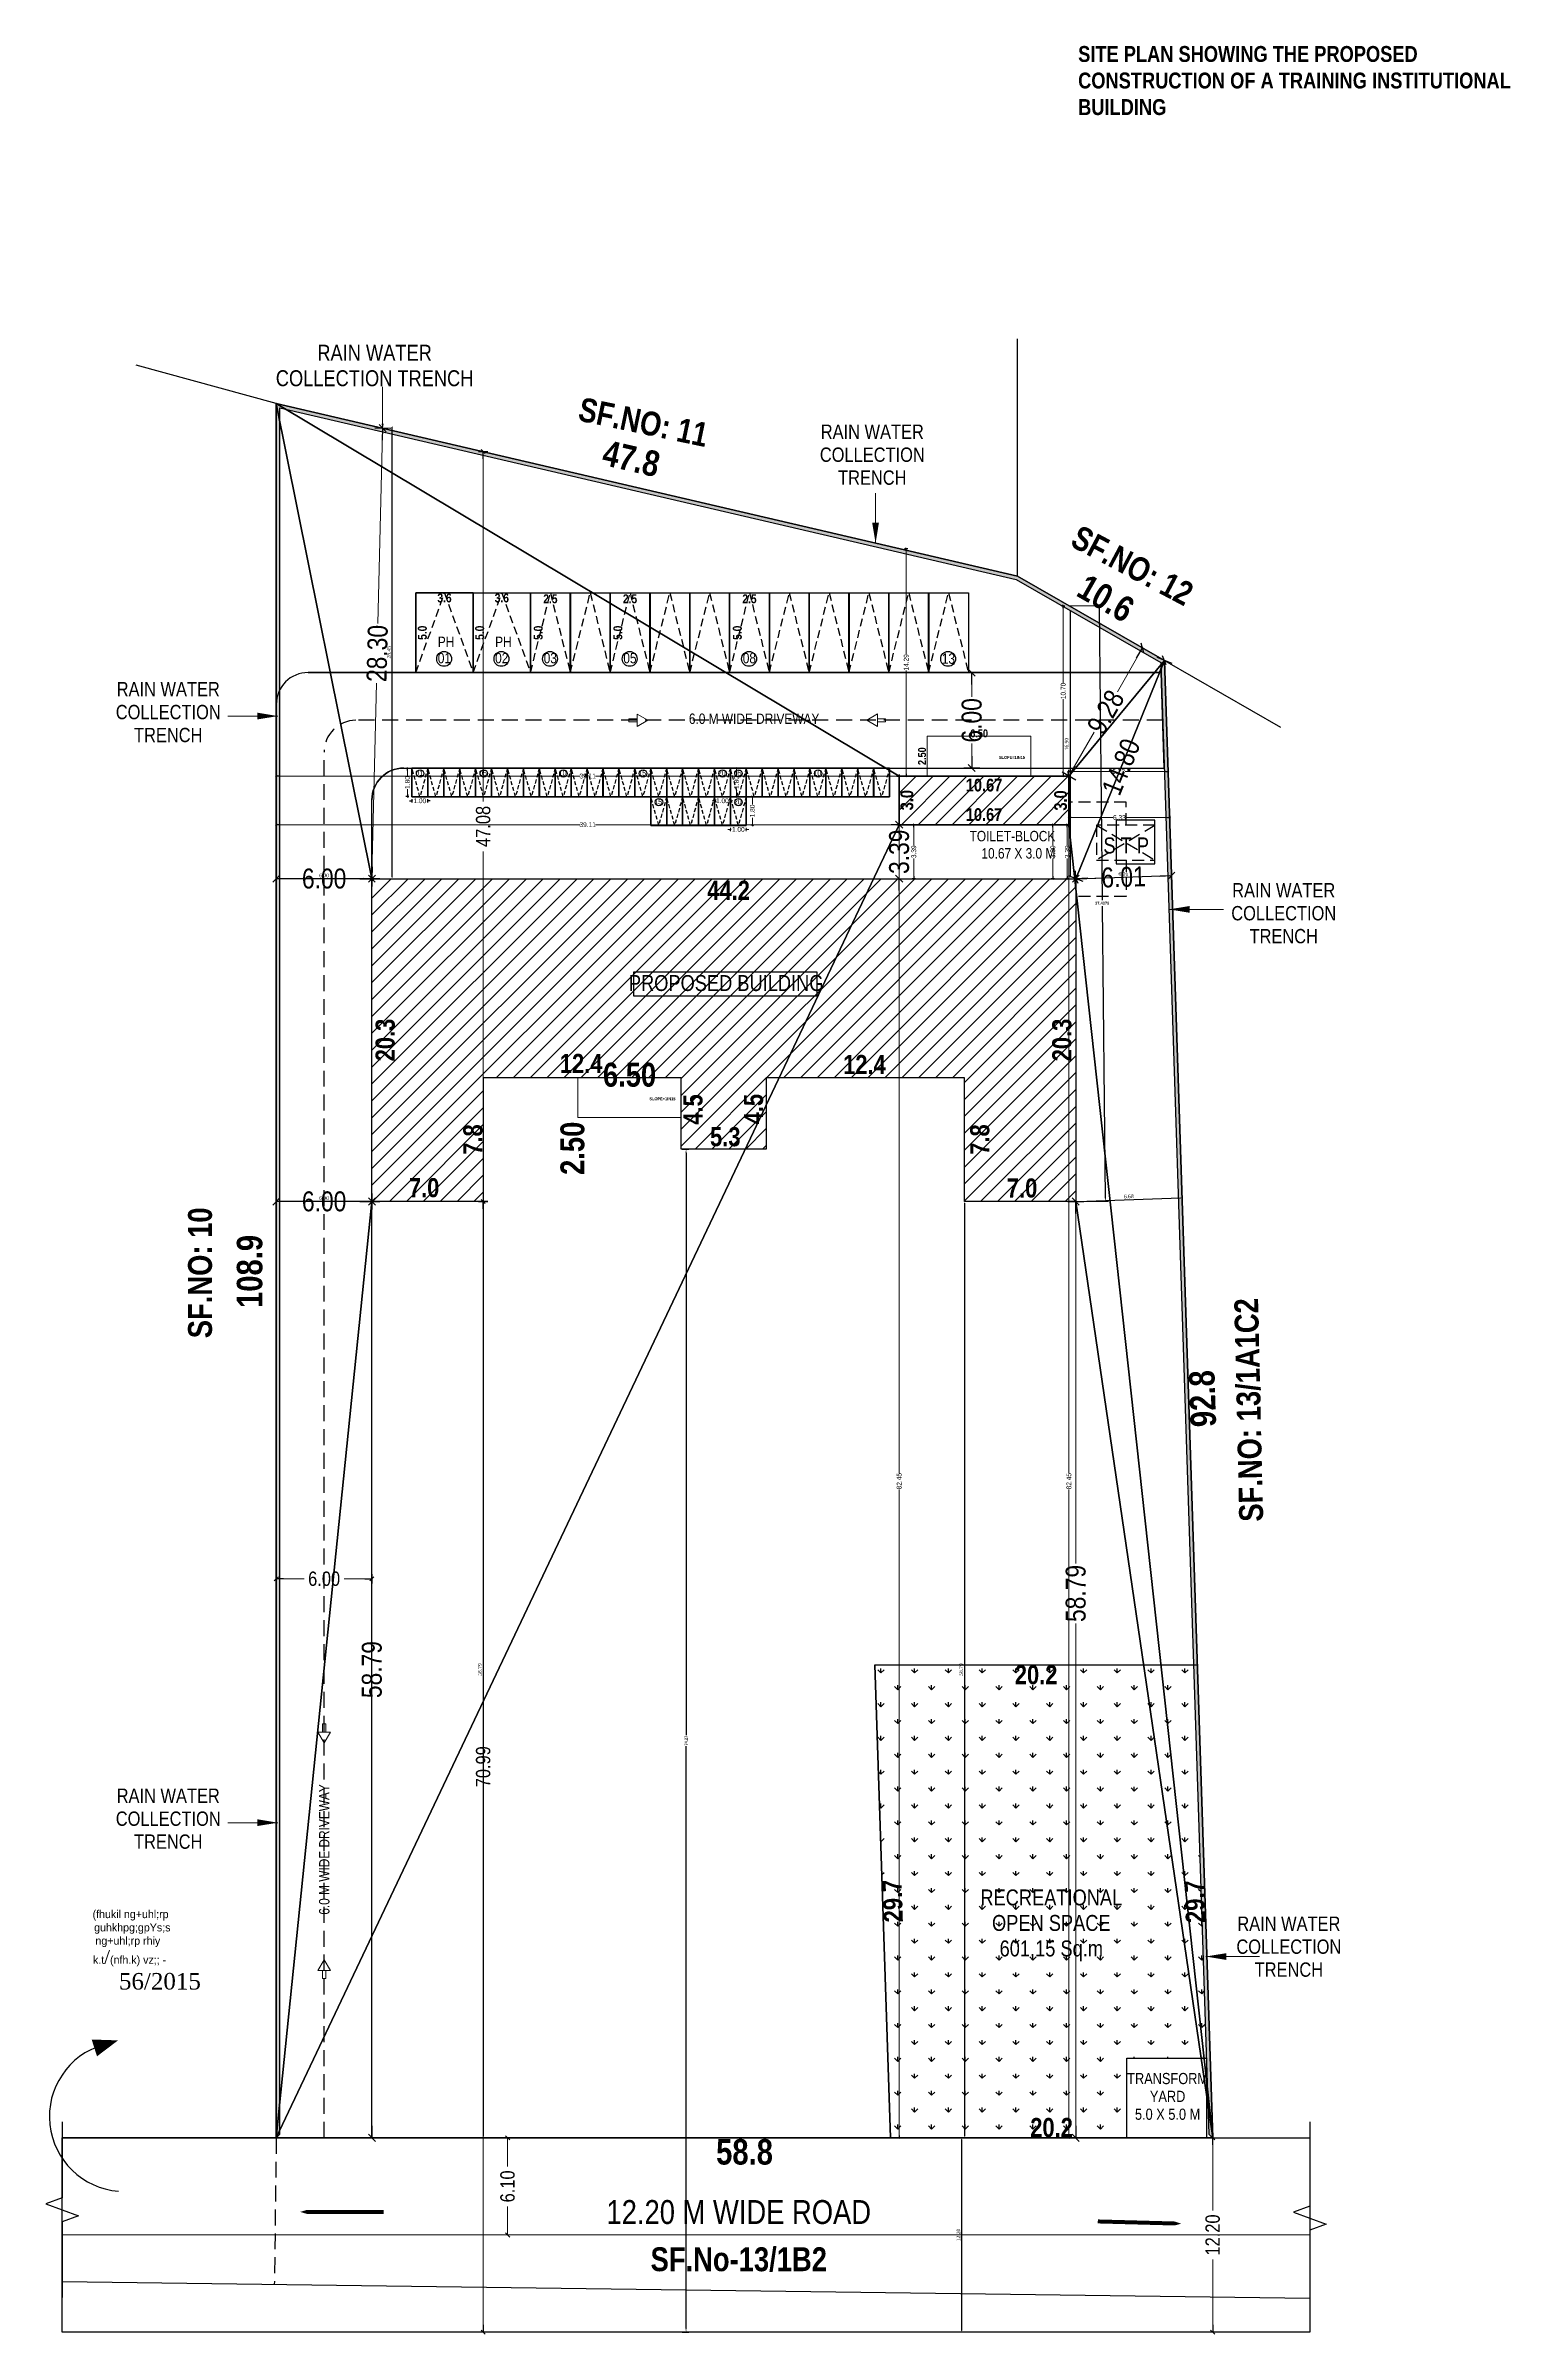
# Model space of a CAD drawing. Header units: metres. Extents: x 113452 to 113666, y -26183 to -26004.
# Drawn here: x 113454.1 to 113546.1, y -26147.6 to -26003.9 of the extents above; entities that cross this region are included whole.
import ezdxf

# ---------------------------------------------------------------- set-up
doc = ezdxf.new("R2010")
doc.units = ezdxf.units.M
doc.header["$MEASUREMENT"] = 0
doc.header["$PDMODE"] = 35
for name, pattern in [('Dashed', [0.75, 0.5, -0.25]), ('DASHED2', [0.375, 0.25, -0.125]), ('HIDDEN', [0.375, 0.25, -0.125])]:
    doc.linetypes.add(name, pattern=pattern)
for name, color, linetype, lineweight in [('03-DVW', 6, 'Continuous', 0), ('BLK_1_DA_RAMP_1', 1, 'Continuous', 0), ('BLK_2_DA_RAMP_1', 1, 'Continuous', 0), ('Dimension', 3, 'Continuous', 13), ('NOTIFIED_ROAD', 183, 'Continuous', 13), ('Sym_TEXT', 96, 'Continuous', 25)]:
    doc.layers.add(name, color=color, linetype=linetype, lineweight=lineweight)
for name, color, linetype, plot in [('BLK_1_COVERED_AREA', 140, 'Continuous', False), ('BLK_1_MAX_HEIGHT_CAL', 7, 'Continuous', False), ('BLK_1_MAX_HEIGHT_CAL_SET_BACK', 6, 'Continuous', False), ('BLK_2_COVERED_AREA', 140, 'Continuous', False)]:
    doc.layers.add(name, color=color, linetype=linetype, plot=plot)
for name, color, linetype in [('BLK_1_LVL_0_BLDG_FOOT_PRINT', 1, 'Continuous'), ('BLK_1_LVL_0_FRONT_SETBACK', 2, 'Continuous'), ('BLK_1_LVL_0_REAR_SETBACK', 11, 'Continuous'), ('BLK_1_LVL_0_SIDE_SETBACK1', 171, 'Continuous'), ('BLK_1_LVL_0_SIDE_SETBACK2', 102, 'Continuous'), ('BLK_2_LVL_0_BLDG_FOOT_PRINT', 1, 'Continuous'), ('BLK_2_LVL_0_FRONT_SETBACK', 2, 'Continuous'), ('BLK_2_LVL_0_REAR_SETBACK', 11, 'Continuous'), ('BLK_2_LVL_0_SIDE_SETBACK1', 171, 'Continuous'), ('BLK_2_LVL_0_SIDE_SETBACK2', 102, 'Continuous'), ('Boundary Line', 96, 'Continuous'), ('Customer scope', 34, 'HIDDEN'), ('DA_PARKING', 1, 'Continuous'), ('DIST_BETWEEN_BLK_1_BLK_2', 65, 'Continuous'), ('DISTANCE_BLK', 238, 'Continuous'), ('DRIVEWAY', 255, 'Continuous'), ('HATCH', 251, 'Continuous'), ('OSR_PLAN', 5, 'Continuous'), ('PARKING_SLOT', 30, 'Continuous'), ('PLOT_BOUNDARY', 70, 'Continuous'), ('RWH', 130, 'Continuous'), ('SEPTIC_TANK', 146, 'Continuous'), ('SURRENDER_ROAD_WIDTH', 2, 'Continuous'), ('TRANSFORMER_YARD', 7, 'Continuous'), ('TWO_WHEELER_PARKING', 2, 'Continuous')]:
    doc.layers.add(name, color=color, linetype=linetype)
doc.styles.add('Arial', font='swissc.ttf')
doc.styles.add('EE', font='times.ttf', dxfattribs={"height": 15})
doc.styles.add('IT', font='times.ttf', dxfattribs={"height": 12})
doc.styles.get("Standard").update_dxf_attribs({"font": 'swisscb.ttf'})
doc.styles.add('style3', font='times.ttf')
doc.dimstyles.new('FLOOR DIM', dxfattribs={"dimtxt": 0.55, "dimasz": 0.05, "dimexe": 0.075, "dimexo": 0.3, "dimgap": 0.025, "dimtad": 0, "dimdec": 1, "dimzin": 3, "dimdsep": 46, "dimtxsty": 'Standard', "dimblk": 'JM1', "dimcen": -0.09, "dimse1": 1, "dimse2": 1, "dimsd1": 1, "dimsd2": 1, "dimclrd": 5, "dimclre": 250, "dimclrt": 3, "dimazin": 0, "dimtfac": 0.65, "dimtdec": 1, "dimtix": 1, "dimtofl": 0, "dimtmove": 0, "dimatfit": 2, "dimfxl": 0, "dimfrac": 1, "dimtolj": 1, "dimlwd": 18, "dimlwe": -1, "dimarcsym": 0})
doc.dimstyles.new('FLOOR DIM BUILDING DIM', dxfattribs={"dimtxt": 0.3, "dimasz": 0.05, "dimexe": 0.075, "dimexo": 0.3, "dimgap": 0.09, "dimtad": 0, "dimzin": 3, "dimdsep": 46, "dimtxsty": 'Arial', "dimblk": 'JM1', "dimcen": -0.09, "dimse1": 1, "dimse2": 1, "dimclrd": 5, "dimclre": 250, "dimclrt": 3, "dimazin": 0, "dimtfac": 0.65, "dimtix": 1, "dimtofl": 0, "dimtmove": 0, "dimatfit": 2, "dimfxl": 0, "dimfrac": 1, "dimtolj": 1, "dimlwd": 18, "dimlwe": -1, "dimarcsym": 0})
doc.dimstyles.get("Standard").update_dxf_attribs({"dimtxt": 1.5, "dimasz": 0.18, "dimexe": 0.18, "dimexo": 0.0625, "dimgap": 0.09, "dimtad": 0, "dimzin": 0, "dimdsep": 46, "dimtxsty": 'Standard', "dimcen": 0.09, "dimse1": 1, "dimse2": 1, "dimsd1": 1, "dimsd2": 1, "dimclrt": 256, "dimadec": 0, "dimazin": 0, "dimtfac": 1, "dimtofl": 0, "dimtmove": 0, "dimatfit": 3, "dimfxl": 0, "dimtolj": 1, "dimtzin": 0, "dimarcsym": 0})
doc.dimstyles.new('STANDARD$0', dxfattribs={"dimtxt": 7, "dimasz": 3, "dimexe": 3, "dimexo": 1, "dimgap": 1.5, "dimtad": 1, "dimdec": 1, "dimzin": 1, "dimdsep": 46, "dimlunit": 4, "dimtxsty": 'Standard', "dimblk": 'OBLIQUE', "dimcen": 0.09375, "dimdle": 1, "dimclrd": 8, "dimclre": 8, "dimclrt": 7, "dimadec": 1, "dimazin": 0, "dimtfac": 1, "dimtdec": 1, "dimtix": 1, "dimtmove": 2, "dimatfit": 3, "dimldrblk": 'ARCHTICK', "dimfxl": 0, "dimfrac": 2, "dimtolj": 1, "dimtzin": 0, "dimarcsym": 0})
doc.dimstyles.new('V1', dxfattribs={"dimtxt": 0.23, "dimasz": 0.1, "dimexe": 0.18, "dimexo": 0.0625, "dimgap": 0.09, "dimtad": 1, "dimzin": 0, "dimdsep": 46, "dimtxsty": 'style3', "dimcen": 0.09, "dimse1": 1, "dimse2": 1, "dimadec": 0, "dimazin": 0, "dimtfac": 1, "dimtix": 1, "dimtofl": 0, "dimtmove": 2, "dimatfit": 0, "dimfxl": 0, "dimtolj": 1, "dimtzin": 0, "dimarcsym": 0})

msp = doc.modelspace()

# ---------------------------------------------------------------- texts
at = {"ltscale": 0.3, "insert": (113518.93993, -26003.87908), "char_height": 1, "width": 28.6417973, "attachment_point": 1}
msp.add_mtext('SITE PLAN SHOWING THE PROPOSED CONSTRUCTION OF A TRAINING INSTITUTIONAL {\\H1.87838x; }BUILDING {\\H1.58429x; }', dxfattribs=at)
at = {"ltscale": 0.3, "attachment_point": 2}
for s, insert, char_height, width, line_spacing_factor, style in [('{\\fSwis721 Cn BT|b0|i0|c0|p34;RAIN WATER\\PCOLLECTION TRENCH}', (113474.75967, -26022.63739), 1, 28.5329338, 0.96, 'EE'), ('{\\fSwis721 Cn BT|b0|i0|c0|p34;RAIN WATER\\PCOLLECTION \\PTRENCH}', (113506.01304, -26027.64807), 0.9, 7.0114569, 0.96, 'EE'), ('{\\fSwis721 Cn BT|b0|i0|c0|p34;RAIN WATER\\PCOLLECTION \\PTRENCH}', (113461.80124, -26043.80889), 0.9, 7.0114569, 0.96, 'EE'), ('{\\fSwis721 Cn BT|b0|i0|c0|p34;S T P}', (113521.95823, -26053.57226), 1, 3.7816769, 1.05, 'IT'), ('{\\fSwis721 Cn BT|b0|i0|c0|p34;RAIN WATER\\PCOLLECTION \\PTRENCH}', (113531.84912, -26056.43766), 0.9, 7.0114569, 0.96, 'EE'), ('{\\fSwis721 Cn BT|b0|i0|c0|p34;RAIN WATER\\PCOLLECTION \\PTRENCH}', (113461.80124, -26113.29073), 0.9, 7.0114569, 0.96, 'EE'), ('{\\fSwis721 Cn BT|b0|i0|c0|p34;RECREATIONAL \\POPEN SPACE\\P601.15 Sq.m}', (113517.25408, -26119.62708), 1, 28.5329338, 0.96, 'EE'), ('{\\fSwis721 Cn BT|b0|i0|c0|p34;RAIN WATER\\PCOLLECTION \\PTRENCH}', (113532.17105, -26121.32615), 0.9, 7.0114569, 0.96, 'EE'), ('{\\fSwis721 Cn BT|b0|i0|c0|p34;TRANSFORM \\PYARD\\P5.0 X 5.0 M}', (113524.55674, -26131.1467), 0.7, 28.5329338, 0.96, 'EE')]:
    msp.add_mtext(s, dxfattribs=dict(at, insert=insert, char_height=char_height, width=width, line_spacing_factor=line_spacing_factor, style=style))
at = {"ltscale": 0.3, "char_height": 1.5, "width": 27.3878711, "attachment_point": 2, "line_spacing_factor": 1.05, "style": 'IT'}
for s, insert, rotation in [('{\\fSwis721 Cn BT|b1|i0|c0|p34;SF.NO: 11}', (113491.79676, -26026.75393), 348.2019432), ('{\\fSwis721 Cn BT|b1|i0|c0|p34;SF.NO: 12}', (113522.69642, -26035.8295), 332.0553154), ('{\\fSwis721 Cn BT|b1|i0|c0|p34;SF.NO: 10}', (113463.04658, -26080.90944), 90), ('{\\fSwis721 Cn BT|b1|i0|c0|p34;SF.NO: 13/1A1C2}', (113528.89777, -26089.53615), 91.3220088)]:
    msp.add_mtext(s, dxfattribs=dict(at, insert=insert, rotation=rotation))
for s, insert, char_height, width, attachment_point in [('{\\fSwis721 Cn BT|b0|i0|c0|p34;PH}', (113478.72985, -26040.96732), 0.65, 8.8916639, 1), ('{\\fSwis721 Cn BT|b0|i0|c0|p34;PH}', (113482.32985, -26040.96732), 0.65, 8.8916639, 1), ('{\\fSwis721 Cn BT|b0|i0|c0|p34;01}', (113478.72985, -26041.98506), 0.65, 8.8916639, 1), ('{\\fSwis721 Cn BT|b0|i0|c0|p34;02}', (113482.32985, -26041.98506), 0.65, 8.8916639, 1), ('{\\fSwis721 Cn BT|b0|i0|c0|p34;03}', (113485.37985, -26041.98506), 0.65, 8.8916639, 1), ('{\\fSwis721 Cn BT|b0|i0|c0|p34;05}', (113490.37985, -26041.98506), 0.65, 8.8916639, 1), ('{\\fSwis721 Cn BT|b0|i0|c0|p34;08}', (113497.87985, -26041.98506), 0.65, 8.8916639, 1), ('{\\fSwis721 Cn BT|b0|i0|c0|p34;13}', (113510.37985, -26042.01955), 0.65, 8.8916639, 1), ('{\\fSwis721 Cn BT|b0|i0|c0|p34;6.0 M WIDE DRIVEWAY}', (113502.68648, -26045.79237), 0.65, 8.8916639, 3), ('{\\fSwis721 Cn BT|b0|i0|c0|p34;01}', (113477.81366, -26049.36788), 0.3267621, 4.4699359, 3), ('{\\fSwis721 Cn BT|b0|i0|c0|p34;05}', (113481.81264, -26049.36788), 0.3267621, 4.4699359, 3), ('{\\fSwis721 Cn BT|b0|i0|c0|p34;10}', (113486.81136, -26049.36788), 0.3267621, 4.4699359, 3), ('{\\fSwis721 Cn BT|b0|i0|c0|p34;15}', (113491.81008, -26049.36788), 0.3267621, 4.4699359, 3), ('{\\fSwis721 Cn BT|b0|i0|c0|p34;20}', (113496.8088, -26049.36788), 0.3267621, 4.4699359, 3), ('{\\fSwis721 Cn BT|b0|i0|c0|p34;05}', (113497.80854, -26049.36788), 0.3267621, 4.4699359, 3), ('{\\fSwis721 Cn BT|b0|i0|c0|p34;10}', (113502.80726, -26049.36788), 0.3267621, 4.4699359, 3), ('{\\fSwis721 Cn BT|b0|i0|c0|p34;15}', (113492.80982, -26051.1662), 0.3267621, 4.4699359, 3), ('{\\fSwis721 Cn BT|b0|i0|c0|p34;20}', (113497.80854, -26051.1662), 0.3267621, 4.4699359, 3), ('{\\fSwis721 Cn BT|b0|i0|c0|p34;TOILET-BLOCK \\P10.67 X 3.0 M}', (113517.5032, -26053.16082), 0.65, 8.8916639, 3)]:
    msp.add_mtext(s, dxfattribs=dict(insert=insert, char_height=char_height, width=width, attachment_point=attachment_point))
at = {"insert": (113496.83681, -26062.21416), "char_height": 1, "width": 12.0947902, "attachment_point": 2, "line_spacing_factor": 1.05, "style": 'IT'}
msp.add_mtext('{\\fSwis721 Cn BT|b0|i0|c0|p34;PROPOSED BUILDING}', dxfattribs=at)
at = {"insert": (113471.27325, -26113.02094), "char_height": 0.65, "width": 8.8916639, "attachment_point": 3, "rotation": 90}
msp.add_mtext('{\\fSwis721 Cn BT|b0|i0|c0|p34;6.0 M WIDE DRIVEWAY}', dxfattribs=at)
at = {"lineweight": -2, "insert": (113456.43595, -26120.9265), "char_height": 0.5, "attachment_point": 1}
msp.add_mtext_dynamic_manual_height_columns('{\\fTamil-Aiswarya|b0|i0|c0|p2;\\W3.29679; \\W1;(fhukil ng+uhl;rp \\P{\\W3.823109; }guhkhpg;gpYs;s \\H2x; \\H0.5x;\\P{\\W4.270478; }ng+uhl;rp rhiy\\H1.5x; \\H0.66667x;\\P{\\W2.45338; } k.t\\fTimes New Roman|b0|i0|c0|p18;\\H1.73158x;/\\fTamil-Aiswarya|b0|i0|c0|p2;\\H0.57751x;(nfh.k) vz;; -\\fTimes New Roman|b0|i0|c0|p18;\\H2.07788x; \\H1.32084x; \\H0.75709x;\\P{\\W5.786471; }56/2015                 \\H1.92454x; }', width=9.2923375, gutter_width=86.62574, heights=[0], dxfattribs=at)
at = {"char_height": 1.5, "attachment_point": 5}
for s, insert in [('{\\fSwis721 Cn BT|b0|i0|c0|p34;12.20 M WIDE ROAD}', (113497.62707, -26139.88962)), ('SF.No-13/1B2', (113497.62707, -26142.86414))]:
    msp.add_mtext(s, dxfattribs=dict(at, insert=insert))
at = {"layer": 'BLK_1_DA_RAMP_1', "insert": (113492.01434, -26069.89303), "char_height": 0.18, "width": 1.4, "attachment_point": 1}
msp.add_mtext('SLOPE=1IN15', dxfattribs=at)
at = {"layer": 'BLK_2_DA_RAMP_1', "insert": (113513.9653, -26048.45953), "char_height": 0.18, "width": 1.4, "attachment_point": 1}
msp.add_mtext('SLOPE=1IN15', dxfattribs=at)

# ---------------------------------------------------------------- blocks, each defined once
blk = doc.blocks.new('*D43')
at = {"layer": 'Defpoints', "color": 0}
for p in [(113468.76, -26025.55), (113468.59, -26026.32), (113515.13, -26037.17)]:
    blk.add_point(p, dxfattribs=at)
at = {"layer": 'Dimension', "color": 3, "insert": (113490.88, -26029.79), "char_height": 1.6, "attachment_point": 5, "rotation": 346.8793}
blk.add_mtext('\\A1;47.8', dxfattribs=at)
blk = doc.blocks.new('JM1')
at = {"color": 2}
for p, q in [((0, 2), (0, -2)), ((-3, 0), (0, 0)), ((-0.88, -0.88), (0.88, 0.88))]:
    blk.add_line(p, q, dxfattribs=at)
blk = doc.blocks.new('*D44')
at = {"layer": 'Defpoints', "color": 0}
for p in [(113515.13, -26037.17), (113524.68, -26041.88), (113524.35, -26042.45)]:
    blk.add_point(p, dxfattribs=at)
at = {"layer": 'Dimension', "color": 3, "insert": (113520.68, -26038.56), "char_height": 1.6, "attachment_point": 5, "rotation": 330.1681}
blk.add_mtext('\\A1;10.6', dxfattribs=at)
blk = doc.blocks.new('*D45')
at = {"layer": 'Defpoints', "color": 0}
for p in [(113467.81, -26026.32), (113468.59, -26026.32), (113468.59, -26135.22)]:
    blk.add_point(p, dxfattribs=at)
at = {"layer": 'Dimension', "color": 3, "insert": (113466.92, -26080.82), "char_height": 1.6, "attachment_point": 5, "rotation": 90}
blk.add_mtext('\\A1;108.9', dxfattribs=at)
blk = doc.blocks.new('*D46')
at = {"layer": 'Defpoints', "color": 0}
for p in [(113474.59, -26056.16), (113518.79, -26056.16), (113518.79, -26057.52)]:
    blk.add_point(p, dxfattribs=at)
at = {"layer": 'Dimension', "color": 3, "insert": (113496.99, -26056.89), "char_height": 1.2, "attachment_point": 5}
blk.add_mtext('\\A1;44.2', dxfattribs=at)
blk = doc.blocks.new('*D47')
at = {"layer": 'Defpoints', "color": 0}
for p in [(113518.79, -26056.16), (113518.55, -26076.43), (113518.79, -26076.43)]:
    blk.add_point(p, dxfattribs=at)
at = {"layer": 'Dimension', "color": 3, "insert": (113517.92, -26066.29), "char_height": 1.2, "attachment_point": 5, "rotation": 90}
blk.add_mtext('\\A1;20.3', dxfattribs=at)
blk = doc.blocks.new('*D48')
at = {"layer": 'Defpoints', "color": 0}
for p in [(113511.8, -26076.22), (113511.8, -26076.43), (113518.79, -26076.43)]:
    blk.add_point(p, dxfattribs=at)
at = {"layer": 'Dimension', "color": 3, "insert": (113515.42, -26075.59), "char_height": 1.2, "attachment_point": 5, "rotation": 0}
blk.add_mtext('\\A1;7.0', dxfattribs=at)
blk = doc.blocks.new('*D49')
at = {"layer": 'Defpoints', "color": 0}
for p in [(113511.8, -26068.66), (113513.41, -26068.66), (113511.8, -26076.43)]:
    blk.add_point(p, dxfattribs=at)
at = {"layer": 'Dimension', "color": 3, "insert": (113512.77, -26072.54), "char_height": 1.2, "attachment_point": 5, "rotation": 90}
blk.add_mtext('\\A1;7.8', dxfattribs=at)
blk = doc.blocks.new('*D50')
at = {"layer": 'Defpoints', "color": 0}
for p in [(113499.36, -26068.46), (113499.36, -26068.66), (113511.8, -26068.66)]:
    blk.add_point(p, dxfattribs=at)
at = {"layer": 'Dimension', "color": 3, "insert": (113505.52, -26067.83), "char_height": 1.2, "attachment_point": 5, "rotation": 0}
blk.add_mtext('\\A1;12.4', dxfattribs=at)
blk = doc.blocks.new('*D51')
at = {"layer": 'Defpoints', "color": 0}
for p in [(113499.36, -26068.66), (113499.2, -26073.15), (113499.36, -26073.15)]:
    blk.add_point(p, dxfattribs=at)
at = {"layer": 'Dimension', "color": 3, "insert": (113498.56, -26070.63), "char_height": 1.2, "attachment_point": 5, "rotation": 90}
blk.add_mtext('\\A1;4.5', dxfattribs=at)
blk = doc.blocks.new('*D52')
at = {"layer": 'Defpoints', "color": 0}
for p in [(113494.02, -26073), (113494.02, -26073.15), (113499.36, -26073.15)]:
    blk.add_point(p, dxfattribs=at)
at = {"layer": 'Dimension', "color": 3, "insert": (113496.78, -26072.37), "char_height": 1.2, "attachment_point": 5, "rotation": 360}
blk.add_mtext('\\A1;5.3', dxfattribs=at)
blk = doc.blocks.new('*D53')
at = {"layer": 'Defpoints', "color": 0}
for p in [(113494.02, -26068.66), (113495.39, -26068.66), (113494.02, -26073.15)]:
    blk.add_point(p, dxfattribs=at)
at = {"layer": 'Dimension', "color": 3, "insert": (113494.76, -26070.65), "char_height": 1.2, "attachment_point": 5, "rotation": 90}
blk.add_mtext('\\A1;4.5', dxfattribs=at)
blk = doc.blocks.new('*D54')
at = {"layer": 'Defpoints', "color": 0}
for p in [(113481.58, -26068.38), (113481.58, -26068.66), (113494.02, -26068.66)]:
    blk.add_point(p, dxfattribs=at)
at = {"layer": 'Dimension', "color": 3, "insert": (113487.73, -26067.76), "char_height": 1.2, "attachment_point": 5, "rotation": 0}
blk.add_mtext('\\A1;12.4', dxfattribs=at)
blk = doc.blocks.new('*D55')
at = {"layer": 'Defpoints', "color": 0}
for p in [(113481.15, -26068.66), (113481.15, -26076.43), (113481.58, -26076.43)]:
    blk.add_point(p, dxfattribs=at)
at = {"layer": 'Dimension', "color": 3, "insert": (113480.94, -26072.54), "char_height": 1.2, "attachment_point": 5, "rotation": 90}
blk.add_mtext('\\A1;7.8', dxfattribs=at)
blk = doc.blocks.new('*D56')
at = {"layer": 'Defpoints', "color": 0}
for p in [(113474.59, -26076.2), (113474.59, -26076.43), (113481.58, -26076.43)]:
    blk.add_point(p, dxfattribs=at)
at = {"layer": 'Dimension', "color": 3, "insert": (113477.87, -26075.57), "char_height": 1.2, "attachment_point": 5}
blk.add_mtext('\\A1;7.0', dxfattribs=at)
blk = doc.blocks.new('*D57')
at = {"layer": 'Defpoints', "color": 0}
for p in [(113474.59, -26056.16), (113476.06, -26056.16), (113474.59, -26076.43)]:
    blk.add_point(p, dxfattribs=at)
at = {"layer": 'Dimension', "color": 3, "insert": (113475.43, -26066.29), "char_height": 1.2, "attachment_point": 5, "rotation": 90}
blk.add_mtext('\\A1;20.3', dxfattribs=at)
blk = doc.blocks.new('CCAR')
at = {"color": 121}
blk.add_lwpolyline([(113932.36, -26147.97), (113934.86, -26147.97), (113934.86, -26152.97), (113932.36, -26152.97)], close=True, dxfattribs=at)
at = {"color": 121, "linetype": 'Dashed'}
blk.add_lwpolyline([(113932.36, -26152.97), (113933.61, -26147.97), (113934.86, -26152.97)], dxfattribs=at)
blk = doc.blocks.new('2W')
at = {"layer": 'Customer scope', "color": 171, "linetype": 'Dashed', "ltscale": 0.5}
blk.add_lwpolyline([(113940.92, -26135.25), (113942.72, -26134.75), (113940.92, -26134.25)], dxfattribs=at)
at = {"layer": 'Sym_TEXT', "color": 171}
blk.add_lwpolyline([(113940.92, -26134.25), (113942.72, -26134.25), (113942.72, -26135.25), (113940.92, -26135.25)], close=True, dxfattribs=at)
blk = doc.blocks.new('*D58')
at = {"layer": 'Defpoints', "color": 0, "ltscale": 0.3}
for p in [(113497.1, -26049.22), (113497.1, -26051.01), (113497.48, -26051.01)]:
    blk.add_point(p, dxfattribs=at)
at = {"layer": 'Dimension', "color": 5, "lineweight": 18, "ltscale": 0.3}
for p, q in [((113497.48, -26049.27), (113497.48, -26049.7)), ((113497.48, -26050.96), (113497.48, -26050.53))]:
    blk.add_line(p, q, dxfattribs=at)
at = {"layer": 'Dimension', "color": 5, "lineweight": 18, "ltscale": 0.3, "xscale": 0.05, "yscale": 0.05, "zscale": 0.05}
for p, rotation in [((113497.48, -26049.22), 90), ((113497.48, -26051.01), 270)]:
    blk.add_blockref('JM1', p, dxfattribs=dict(at, rotation=rotation))
at = {"layer": 'Dimension', "color": 3, "ltscale": 0.3, "insert": (113497.48, -26050.12), "char_height": 0.3, "attachment_point": 5, "rotation": 90, "style": 'Arial'}
blk.add_mtext('\\A1;1.80', dxfattribs=at)
blk = doc.blocks.new('*D59')
at = {"layer": 'Defpoints', "color": 0, "ltscale": 0.3}
for p in [(113496.1, -26049.22), (113497.1, -26049.22), (113496.1, -26051.27)]:
    blk.add_point(p, dxfattribs=at)
at = {"layer": 'Dimension', "color": 5, "lineweight": 18, "ltscale": 0.3}
for p, q in [((113496.05, -26051.27), (113496, -26051.27)), ((113497.15, -26051.27), (113497.2, -26051.27))]:
    blk.add_line(p, q, dxfattribs=at)
at = {"layer": 'Dimension', "color": 5, "lineweight": 18, "ltscale": 0.3, "xscale": 0.05, "yscale": 0.05, "zscale": 0.05}
blk.add_blockref('JM1', (113496.1, -26051.27), dxfattribs=at)
at = {"layer": 'Dimension', "color": 5, "lineweight": 18, "ltscale": 0.3, "xscale": 0.05, "yscale": 0.05, "zscale": 0.05, "rotation": 180}
blk.add_blockref('JM1', (113497.1, -26051.27), dxfattribs=at)
at = {"layer": 'Dimension', "color": 3, "ltscale": 0.3, "insert": (113496.6, -26051.27), "char_height": 0.3, "attachment_point": 5, "style": 'Arial'}
blk.add_mtext('\\A1;1.00', dxfattribs=at)
blk = doc.blocks.new('RRRR')
at = {"ltscale": 0.3}
for p, q in [((114222.405, -26129.057), (114222.153, -26129.486)), ((114222.153, -26129.486), (114222.405, -26129.486)), ((114222.34, -26129.486), (114222.34, -26129.81)), ((114222.405, -26129.057), (114222.658, -26129.486)), ((114222.658, -26129.486), (114222.405, -26129.486)), ((114222.47, -26129.486), (114222.47, -26129.81)), ((114222.34, -26129.81), (114222.405, -26129.81)), ((114222.47, -26129.81), (114222.405, -26129.81))]:
    blk.add_line(p, q, dxfattribs=at)
blk = doc.blocks.new('*D197')
at = {"layer": 'Defpoints', "color": 0}
for p in [(113507.7, -26049.72), (113518.36, -26049.72), (113518.36, -26050.72)]:
    blk.add_point(p, dxfattribs=at)
at = {"layer": 'Dimension', "color": 3, "insert": (113513.03, -26050.29), "char_height": 0.8, "attachment_point": 5}
blk.add_mtext('\\A1;10.67', dxfattribs=at)
blk = doc.blocks.new('*D198')
at = {"layer": 'Defpoints', "color": 0}
for p in [(113507.7, -26052.77), (113518.36, -26052.57), (113518.36, -26052.77)]:
    blk.add_point(p, dxfattribs=at)
at = {"layer": 'Dimension', "color": 3, "insert": (113513.03, -26052.14), "char_height": 0.8, "attachment_point": 5}
blk.add_mtext('\\A1;10.67', dxfattribs=at)
blk = doc.blocks.new('*D199')
at = {"layer": 'Defpoints', "color": 0}
for p in [(113507.7, -26049.72), (113507.7, -26052.77), (113508.62, -26052.77)]:
    blk.add_point(p, dxfattribs=at)
at = {"layer": 'Dimension', "color": 3, "insert": (113508.19, -26051.23), "char_height": 0.8, "attachment_point": 5, "rotation": 90}
blk.add_mtext('\\A1;3.0', dxfattribs=at)
blk = doc.blocks.new('*D200')
at = {"layer": 'Defpoints', "color": 0}
for p in [(113518.27, -26049.72), (113518.36, -26049.72), (113518.36, -26052.77)]:
    blk.add_point(p, dxfattribs=at)
at = {"layer": 'Dimension', "color": 3, "insert": (113517.84, -26051.25), "char_height": 0.8, "attachment_point": 5, "rotation": 90}
blk.add_mtext('\\A1;3.0', dxfattribs=at)
blk = doc.blocks.new('*D201')
at = {"color": 5, "lineweight": 18, "ltscale": 0.3}
for p, q in [((113475.26, -26028.12), (113474.97, -26040.14)), ((113474.59, -26055.91), (113474.88, -26043.89))]:
    blk.add_line(p, q, dxfattribs=at)
at = {"layer": 'Defpoints', "color": 0, "ltscale": 0.3}
for p in [(113475.27, -26027.87), (113475.27, -26027.87), (113474.59, -26056.16)]:
    blk.add_point(p, dxfattribs=at)
at = {"color": 5, "lineweight": 18, "ltscale": 0.3, "xscale": 0.25, "yscale": 0.25, "zscale": 0.25}
for p, rotation in [((113475.27, -26027.87), 88.6243033836828), ((113474.59, -26056.16), 268.6243033836829)]:
    blk.add_blockref('JM1', p, dxfattribs=dict(at, rotation=rotation))
at = {"color": 3, "ltscale": 0.3, "insert": (113474.93, -26042.02), "char_height": 1.25, "attachment_point": 5, "rotation": 88.6243, "style": 'Arial'}
blk.add_mtext('\\A1;28.30', dxfattribs=at)
blk = doc.blocks.new('*D202')
at = {"color": 5, "lineweight": 18, "ltscale": 0.3}
for p, q in [((113474.59, -26076.68), (113474.59, -26103.94)), ((113474.59, -26134.97), (113474.59, -26107.7))]:
    blk.add_line(p, q, dxfattribs=at)
at = {"layer": 'Defpoints', "color": 0, "ltscale": 0.3}
for p in [(113474.59, -26076.43), (113474.59, -26135.22), (113474.59, -26135.22)]:
    blk.add_point(p, dxfattribs=at)
at = {"color": 5, "lineweight": 18, "ltscale": 0.3, "xscale": 0.25, "yscale": 0.25, "zscale": 0.25}
for p, rotation in [((113474.59, -26076.43), 90), ((113474.59, -26135.22), 270)]:
    blk.add_blockref('JM1', p, dxfattribs=dict(at, rotation=rotation))
at = {"color": 3, "ltscale": 0.3, "insert": (113474.59, -26105.82), "char_height": 1.25, "attachment_point": 5, "rotation": 90, "style": 'Arial'}
blk.add_mtext('\\A1;58.79', dxfattribs=at)
blk = doc.blocks.new('*D203')
at = {"color": 5, "lineweight": 18, "ltscale": 0.3}
for p, q in [((113468.84, -26076.43), (113470.12, -26076.43)), ((113474.34, -26076.43), (113473.05, -26076.43))]:
    blk.add_line(p, q, dxfattribs=at)
at = {"layer": 'Defpoints', "color": 0, "ltscale": 0.3}
for p in [(113468.59, -26076.43), (113468.59, -26076.43), (113474.59, -26076.43)]:
    blk.add_point(p, dxfattribs=at)
at = {"color": 5, "lineweight": 18, "ltscale": 0.3, "xscale": 0.25, "yscale": 0.25, "zscale": 0.25, "rotation": 180}
blk.add_blockref('JM1', (113468.59, -26076.43), dxfattribs=at)
at = {"color": 5, "lineweight": 18, "ltscale": 0.3, "xscale": 0.25, "yscale": 0.25, "zscale": 0.25}
blk.add_blockref('JM1', (113474.59, -26076.43), dxfattribs=at)
at = {"color": 3, "ltscale": 0.3, "insert": (113471.59, -26076.43), "char_height": 1.25, "attachment_point": 5, "style": 'Arial'}
blk.add_mtext('\\A1;6.00', dxfattribs=at)
blk = doc.blocks.new('*D204')
at = {"color": 5, "lineweight": 18, "ltscale": 0.3}
for p, q in [((113468.84, -26056.16), (113470.12, -26056.16)), ((113474.34, -26056.16), (113473.05, -26056.16))]:
    blk.add_line(p, q, dxfattribs=at)
at = {"layer": 'Defpoints', "color": 0, "ltscale": 0.3}
for p in [(113468.59, -26056.16), (113468.59, -26056.16), (113474.59, -26056.16)]:
    blk.add_point(p, dxfattribs=at)
at = {"color": 5, "lineweight": 18, "ltscale": 0.3, "xscale": 0.25, "yscale": 0.25, "zscale": 0.25, "rotation": 180}
blk.add_blockref('JM1', (113468.59, -26056.16), dxfattribs=at)
at = {"color": 5, "lineweight": 18, "ltscale": 0.3, "xscale": 0.25, "yscale": 0.25, "zscale": 0.25}
blk.add_blockref('JM1', (113474.59, -26056.16), dxfattribs=at)
at = {"color": 3, "ltscale": 0.3, "insert": (113471.59, -26056.16), "char_height": 1.25, "attachment_point": 5, "style": 'Arial'}
blk.add_mtext('\\A1;6.00', dxfattribs=at)
blk = doc.blocks.new('*D205')
at = {"layer": 'Defpoints', "color": 0}
for p in [(113484.55, -26038.22), (113487.05, -26038.22), (113487.05, -26038.9)]:
    blk.add_point(p, dxfattribs=at)
at = {"layer": 'Dimension', "color": 3, "insert": (113485.8, -26038.59), "char_height": 0.56, "attachment_point": 5}
blk.add_mtext('\\A1;2.5', dxfattribs=at)
blk = doc.blocks.new('*D206')
at = {"layer": 'Defpoints', "color": 0}
for p in [(113487.05, -26038.22), (113485.35, -26043.22), (113487.05, -26043.22)]:
    blk.add_point(p, dxfattribs=at)
at = {"layer": 'Dimension', "color": 3, "insert": (113485.04, -26040.72), "char_height": 0.56, "attachment_point": 5, "rotation": 90}
blk.add_mtext('\\A1;5.0', dxfattribs=at)
blk = doc.blocks.new('*D207')
at = {"color": 5, "lineweight": 18, "ltscale": 0.3}
for p, q in [((113477.05, -26051.27), (113477, -26051.27)), ((113478.15, -26051.27), (113478.2, -26051.27))]:
    blk.add_line(p, q, dxfattribs=at)
at = {"layer": 'Defpoints', "color": 0, "ltscale": 0.3}
for p in [(113477.1, -26051.01), (113478.1, -26051.01), (113478.1, -26051.27)]:
    blk.add_point(p, dxfattribs=at)
at = {"color": 5, "lineweight": 18, "ltscale": 0.3, "xscale": 0.05, "yscale": 0.05, "zscale": 0.05}
blk.add_blockref('JM1', (113477.1, -26051.27), dxfattribs=at)
at = {"color": 5, "lineweight": 18, "ltscale": 0.3, "xscale": 0.05, "yscale": 0.05, "zscale": 0.05, "rotation": 180}
blk.add_blockref('JM1', (113478.1, -26051.27), dxfattribs=at)
at = {"color": 3, "ltscale": 0.3, "insert": (113477.6, -26051.27), "char_height": 0.3, "attachment_point": 5, "style": 'Arial'}
blk.add_mtext('\\A1;1.00', dxfattribs=at)
blk = doc.blocks.new('*D208')
at = {"color": 5, "lineweight": 18, "ltscale": 0.3}
for p, q in [((113476.82, -26049.27), (113476.82, -26049.7)), ((113476.82, -26050.96), (113476.82, -26050.53))]:
    blk.add_line(p, q, dxfattribs=at)
at = {"layer": 'Defpoints', "color": 0, "ltscale": 0.3}
for p in [(113476.82, -26049.22), (113477.1, -26049.22), (113477.1, -26051.01)]:
    blk.add_point(p, dxfattribs=at)
at = {"color": 5, "lineweight": 18, "ltscale": 0.3, "xscale": 0.05, "yscale": 0.05, "zscale": 0.05}
for p, rotation in [((113476.82, -26049.22), 90), ((113476.82, -26051.01), 270)]:
    blk.add_blockref('JM1', p, dxfattribs=dict(at, rotation=rotation))
at = {"color": 3, "ltscale": 0.3, "insert": (113476.82, -26050.12), "char_height": 0.3, "attachment_point": 5, "rotation": 90, "style": 'Arial'}
blk.add_mtext('\\A1;1.80', dxfattribs=at)
blk = doc.blocks.new('*D209')
at = {"color": 5, "lineweight": 18, "ltscale": 0.3}
for p, q in [((113512.26, -26043.47), (113512.26, -26044.75)), ((113512.26, -26048.97), (113512.26, -26047.68))]:
    blk.add_line(p, q, dxfattribs=at)
at = {"layer": 'Defpoints', "color": 0, "ltscale": 0.3}
for p in [(113512.26, -26043.22), (113513.64, -26043.22), (113513.64, -26049.22)]:
    blk.add_point(p, dxfattribs=at)
at = {"color": 5, "lineweight": 18, "ltscale": 0.3, "xscale": 0.25, "yscale": 0.25, "zscale": 0.25}
for p, rotation in [((113512.26, -26043.22), 90), ((113512.26, -26049.22), 270)]:
    blk.add_blockref('JM1', p, dxfattribs=dict(at, rotation=rotation))
at = {"color": 3, "ltscale": 0.3, "insert": (113512.26, -26046.22), "char_height": 1.25, "attachment_point": 5, "rotation": 90, "style": 'Arial'}
blk.add_mtext('\\A1;6.00', dxfattribs=at)
blk = doc.blocks.new('*D213')
at = {"color": 5, "lineweight": 18, "ltscale": 0.3}
for p, q in [((113518.79, -26076.68), (113518.79, -26099.16)), ((113518.79, -26134.97), (113518.79, -26102.92))]:
    blk.add_line(p, q, dxfattribs=at)
at = {"layer": 'Defpoints', "color": 0, "ltscale": 0.3}
for p in [(113518.79, -26076.43), (113518.79, -26135.22), (113518.79, -26135.22)]:
    blk.add_point(p, dxfattribs=at)
at = {"color": 5, "lineweight": 18, "ltscale": 0.3, "xscale": 0.25, "yscale": 0.25, "zscale": 0.25}
for p, rotation in [((113518.79, -26076.43), 90), ((113518.79, -26135.22), 270)]:
    blk.add_blockref('JM1', p, dxfattribs=dict(at, rotation=rotation))
at = {"color": 3, "ltscale": 0.3, "insert": (113518.79, -26101.04), "char_height": 1.25, "attachment_point": 5, "rotation": 90, "style": 'Arial'}
blk.add_mtext('\\A1;58.79', dxfattribs=at)
blk = doc.blocks.new('*D214')
at = {"color": 5, "lineweight": 18, "ltscale": 0.3}
for p, q in [((113519.04, -26056.16), (113520.44, -26056.11)), ((113524.55, -26055.97), (113523.14, -26056.02))]:
    blk.add_line(p, q, dxfattribs=at)
at = {"layer": 'Defpoints', "color": 0, "ltscale": 0.3}
for p in [(113518.79, -26056.16), (113524.8, -26055.97), (113524.8, -26055.97)]:
    blk.add_point(p, dxfattribs=at)
at = {"color": 5, "lineweight": 18, "ltscale": 0.3, "xscale": 0.25, "yscale": 0.25, "zscale": 0.25}
for p, rotation in [((113518.79, -26056.16), 181.8781098544253), ((113524.8, -26055.97), 1.878109854425279)]:
    blk.add_blockref('JM1', p, dxfattribs=dict(at, rotation=rotation))
at = {"color": 3, "ltscale": 0.3, "insert": (113521.79, -26056.06), "char_height": 1.25, "attachment_point": 5, "rotation": 1.8781, "style": 'Arial'}
blk.add_mtext('\\A1;6.01', dxfattribs=at)
blk = doc.blocks.new('*D215')
at = {"color": 5, "lineweight": 18, "ltscale": 0.3}
for p, q in [((113522.86, -26041.89), (113521.4, -26044.42)), ((113518.49, -26049.5), (113519.94, -26046.97))]:
    blk.add_line(p, q, dxfattribs=at)
at = {"layer": 'Defpoints', "color": 0, "ltscale": 0.3}
for p in [(113522.98, -26041.67), (113522.98, -26041.67), (113518.36, -26049.72)]:
    blk.add_point(p, dxfattribs=at)
at = {"color": 5, "lineweight": 18, "ltscale": 0.3, "xscale": 0.25, "yscale": 0.25, "zscale": 0.25}
for p, rotation in [((113522.98, -26041.67), 60.16810102703507), ((113518.36, -26049.72), 240.1681010270351)]:
    blk.add_blockref('JM1', p, dxfattribs=dict(at, rotation=rotation))
at = {"color": 3, "ltscale": 0.3, "insert": (113520.67, -26045.7), "char_height": 1.25, "attachment_point": 5, "rotation": 60.1681, "style": 'Arial'}
blk.add_mtext('\\A1;9.28', dxfattribs=at)
blk = doc.blocks.new('*D216')
at = {"color": 5, "lineweight": 18, "ltscale": 0.3}
for p, q in [((113524.26, -26042.69), (113522.33, -26047.42)), ((113518.88, -26055.93), (113520.94, -26050.86))]:
    blk.add_line(p, q, dxfattribs=at)
at = {"layer": 'Defpoints', "color": 0, "ltscale": 0.3}
for p in [(113524.35, -26042.45), (113524.35, -26042.45), (113518.79, -26056.16)]:
    blk.add_point(p, dxfattribs=at)
at = {"color": 5, "lineweight": 18, "ltscale": 0.3, "xscale": 0.25, "yscale": 0.25, "zscale": 0.25}
for p, rotation in [((113524.35, -26042.45), 67.9055866455141), ((113518.79, -26056.16), 247.9055866455141)]:
    blk.add_blockref('JM1', p, dxfattribs=dict(at, rotation=rotation))
at = {"color": 3, "ltscale": 0.3, "insert": (113521.64, -26049.14), "char_height": 1.25, "attachment_point": 5, "rotation": 67.9056, "style": 'Arial'}
blk.add_mtext('\\A1;14.80', dxfattribs=at)
blk = doc.blocks.new('*D217')
at = {"layer": 'Defpoints', "color": 0}
for p in [(113497.05, -26038.22), (113499.55, -26038.22), (113499.55, -26038.9)]:
    blk.add_point(p, dxfattribs=at)
at = {"layer": 'Dimension', "color": 3, "insert": (113498.3, -26038.59), "char_height": 0.56, "attachment_point": 5}
blk.add_mtext('\\A1;2.5', dxfattribs=at)
blk = doc.blocks.new('*D218')
at = {"layer": 'Defpoints', "color": 0}
for p in [(113499.55, -26038.22), (113497.85, -26043.22), (113499.55, -26043.22)]:
    blk.add_point(p, dxfattribs=at)
at = {"layer": 'Dimension', "color": 3, "insert": (113497.54, -26040.72), "char_height": 0.56, "attachment_point": 5, "rotation": 90}
blk.add_mtext('\\A1;5.0', dxfattribs=at)
blk = doc.blocks.new('ph')
at = {"color": 231, "linetype": 'Dashed'}
for p, q in [((113477.35, -26043.22), (113479.15, -26038.22)), ((113479.15, -26038.22), (113480.95, -26043.22))]:
    blk.add_line(p, q, dxfattribs=at)
at = {"color": 231, "ltscale": 0.3}
blk.add_lwpolyline([(113477.35, -26038.22), (113480.95, -26038.22), (113480.95, -26043.22), (113477.35, -26043.22)], close=True, dxfattribs=at)
blk = doc.blocks.new('*D219')
at = {"layer": 'Defpoints', "color": 0}
for p in [(113477.35, -26038.22), (113480.95, -26038.22), (113480.95, -26038.85)]:
    blk.add_point(p, dxfattribs=at)
at = {"layer": 'Dimension', "color": 3, "insert": (113479.15, -26038.54), "char_height": 0.56, "attachment_point": 5}
blk.add_mtext('\\A1;3.6', dxfattribs=at)
blk = doc.blocks.new('*D220')
at = {"layer": 'Defpoints', "color": 0}
for p in [(113477.35, -26038.22), (113477.35, -26043.22), (113478.07, -26043.22)]:
    blk.add_point(p, dxfattribs=at)
at = {"layer": 'Dimension', "color": 3, "insert": (113477.76, -26040.72), "char_height": 0.56, "attachment_point": 5, "rotation": 90}
blk.add_mtext('\\A1;5.0', dxfattribs=at)
blk = doc.blocks.new('*D221')
at = {"layer": 'Defpoints', "color": 0}
for p in [(113480.95, -26038.22), (113484.55, -26038.22), (113484.55, -26038.85)]:
    blk.add_point(p, dxfattribs=at)
at = {"layer": 'Dimension', "color": 3, "insert": (113482.75, -26038.54), "char_height": 0.56, "attachment_point": 5}
blk.add_mtext('\\A1;3.6', dxfattribs=at)
blk = doc.blocks.new('*D222')
at = {"layer": 'Defpoints', "color": 0}
for p in [(113480.95, -26038.22), (113480.95, -26043.22), (113481.67, -26043.22)]:
    blk.add_point(p, dxfattribs=at)
at = {"layer": 'Dimension', "color": 3, "insert": (113481.36, -26040.72), "char_height": 0.56, "attachment_point": 5, "rotation": 90}
blk.add_mtext('\\A1;5.0', dxfattribs=at)
blk = doc.blocks.new('*D223')
at = {"layer": 'BLK_2_LVL_0_SIDE_SETBACK1', "color": 5, "lineweight": 18, "ltscale": 0.3}
for p, q in [((113468.64, -26052.77), (113487.65, -26052.77)), ((113507.65, -26052.77), (113488.63, -26052.77))]:
    blk.add_line(p, q, dxfattribs=at)
at = {"layer": 'Defpoints', "color": 0, "ltscale": 0.3}
for p in [(113468.59, -26052.77), (113468.59, -26052.77), (113507.7, -26052.77)]:
    blk.add_point(p, dxfattribs=at)
at = {"layer": 'BLK_2_LVL_0_SIDE_SETBACK1', "color": 5, "lineweight": 18, "ltscale": 0.3, "xscale": 0.05, "yscale": 0.05, "zscale": 0.05}
for p, rotation in [((113468.59, -26052.77), 179.9999999999947), ((113507.7, -26052.77), 359.9999999999947)]:
    blk.add_blockref('JM1', p, dxfattribs=dict(at, rotation=rotation))
at = {"layer": 'BLK_2_LVL_0_SIDE_SETBACK1', "color": 3, "ltscale": 0.3, "insert": (113488.14, -26052.77), "char_height": 0.3, "attachment_point": 5, "style": 'Arial'}
blk.add_mtext('\\A1;39.11', dxfattribs=at)
blk = doc.blocks.new('*D224')
at = {"color": 5, "lineweight": 18, "ltscale": 0.3}
for p, q in [((113507.7, -26052.52), (113507.7, -26052.27)), ((113507.7, -26056.41), (113507.7, -26056.66))]:
    blk.add_line(p, q, dxfattribs=at)
at = {"layer": 'Defpoints', "color": 0, "ltscale": 0.3}
for p in [(113507.7, -26052.77), (113507.7, -26056.16), (113507.7, -26056.16)]:
    blk.add_point(p, dxfattribs=at)
at = {"color": 5, "lineweight": 18, "ltscale": 0.3, "xscale": 0.25, "yscale": 0.25, "zscale": 0.25}
for p, rotation in [((113507.7, -26052.77), 270), ((113507.7, -26056.16), 90)]:
    blk.add_blockref('JM1', p, dxfattribs=dict(at, rotation=rotation))
at = {"color": 3, "ltscale": 0.3, "insert": (113507.7, -26054.47), "char_height": 1.25, "attachment_point": 5, "rotation": 90, "style": 'Arial'}
blk.add_mtext('\\A1;3.39', dxfattribs=at)
blk = doc.blocks.new('*D225')
at = {"layer": 'Defpoints', "color": 0}
for p in [(113489.55, -26038.22), (113492.05, -26038.22), (113492.05, -26038.9)]:
    blk.add_point(p, dxfattribs=at)
at = {"layer": 'Dimension', "color": 3, "insert": (113490.8, -26038.59), "char_height": 0.56, "attachment_point": 5}
blk.add_mtext('\\A1;2.5', dxfattribs=at)
blk = doc.blocks.new('*D226')
at = {"layer": 'Defpoints', "color": 0}
for p in [(113492.05, -26038.22), (113490.35, -26043.22), (113492.05, -26043.22)]:
    blk.add_point(p, dxfattribs=at)
at = {"layer": 'Dimension', "color": 3, "insert": (113490.04, -26040.72), "char_height": 0.56, "attachment_point": 5, "rotation": 90}
blk.add_mtext('\\A1;5.0', dxfattribs=at)
blk = doc.blocks.new('*D227')
at = {"layer": 'Defpoints', "color": 0}
for p in [(113506.18, -26105.52), (113507.15, -26135.22), (113507.15, -26135.22)]:
    blk.add_point(p, dxfattribs=at)
at = {"layer": 'Dimension', "color": 3, "insert": (113507.3, -26120.35), "char_height": 1.2, "attachment_point": 5, "rotation": 91.8781}
blk.add_mtext('\\A1;29.7', dxfattribs=at)
blk = doc.blocks.new('*D228')
at = {"layer": 'Defpoints', "color": 0}
for p in [(113506.18, -26105.52), (113526.42, -26105.52), (113526.42, -26105.52)]:
    blk.add_point(p, dxfattribs=at)
at = {"layer": 'Dimension', "color": 3, "insert": (113516.3, -26106.15), "char_height": 1.2, "attachment_point": 5}
blk.add_mtext('\\A1;20.2', dxfattribs=at)
blk = doc.blocks.new('*D229')
at = {"layer": 'Defpoints', "color": 0}
for p in [(113526.42, -26105.52), (113527.39, -26135.22), (113527.39, -26135.22)]:
    blk.add_point(p, dxfattribs=at)
at = {"layer": 'Dimension', "color": 3, "insert": (113526.27, -26120.39), "char_height": 1.2, "attachment_point": 5, "rotation": 91.8781}
blk.add_mtext('\\A1;29.7', dxfattribs=at)
blk = doc.blocks.new('*D230')
at = {"layer": 'Defpoints', "color": 0}
for p in [(113507.15, -26135.22), (113527.39, -26135.22), (113527.39, -26135.22)]:
    blk.add_point(p, dxfattribs=at)
at = {"layer": 'Dimension', "color": 3, "insert": (113517.27, -26134.58), "char_height": 1.2, "attachment_point": 5}
blk.add_mtext('\\A1;20.2', dxfattribs=at)
blk = doc.blocks.new('*D231')
at = {"layer": 'Defpoints', "color": 0, "ltscale": 0.3}
for p in [(113527.39, -26135.22), (113527.39, -26147.42), (113527.39, -26147.42)]:
    blk.add_point(p, dxfattribs=at)
at = {"layer": 'SURRENDER_ROAD_WIDTH', "color": 5, "lineweight": 18, "ltscale": 0.3}
for p, q in [((113527.39, -26135.37), (113527.39, -26139.78)), ((113527.39, -26147.27), (113527.39, -26142.86))]:
    blk.add_line(p, q, dxfattribs=at)
at = {"layer": 'SURRENDER_ROAD_WIDTH', "color": 5, "lineweight": 18, "ltscale": 0.3, "xscale": 0.15, "yscale": 0.15, "zscale": 0.15}
for p, rotation in [((113527.39, -26135.22), 90), ((113527.39, -26147.42), 270)]:
    blk.add_blockref('JM1', p, dxfattribs=dict(at, rotation=rotation))
at = {"layer": 'SURRENDER_ROAD_WIDTH', "color": 3, "ltscale": 0.3, "insert": (113527.39, -26141.32), "char_height": 0.9, "attachment_point": 5, "rotation": 90, "style": 'Arial'}
blk.add_mtext('\\A1;12.20', dxfattribs=at)
blk = doc.blocks.new('*D244')
at = {"layer": 'Defpoints', "color": 0}
for p in [(113483.11, -26135.22), (113483.11, -26135.22), (113483.11, -26141.32)]:
    blk.add_point(p, dxfattribs=at)
at = {"layer": 'NOTIFIED_ROAD', "color": 5, "lineweight": 18}
for p, q in [((113483.11, -26135.37), (113483.11, -26137.01)), ((113483.11, -26141.17), (113483.11, -26139.53))]:
    blk.add_line(p, q, dxfattribs=at)
at = {"layer": 'NOTIFIED_ROAD', "color": 5, "lineweight": 18, "xscale": 0.15, "yscale": 0.15, "zscale": 0.15}
for p, rotation in [((113483.11, -26135.22), 90), ((113483.11, -26141.32), 270)]:
    blk.add_blockref('JM1', p, dxfattribs=dict(at, rotation=rotation))
at = {"layer": 'NOTIFIED_ROAD', "color": 3, "insert": (113483.11, -26138.27), "char_height": 0.9, "attachment_point": 5, "rotation": 90, "style": 'Arial'}
blk.add_mtext('\\A1;6.10', dxfattribs=at)
blk = doc.blocks.new('*D245')
at = {"layer": 'BLK_1_MAX_HEIGHT_CAL', "color": 5, "lineweight": 18, "ltscale": 0.3}
for p, q in [((113481.58, -26076.58), (113481.58, -26110.37)), ((113481.58, -26147.27), (113481.58, -26113.48))]:
    blk.add_line(p, q, dxfattribs=at)
at = {"layer": 'Defpoints', "color": 0, "ltscale": 0.3}
for p in [(113481.58, -26076.43), (113481.58, -26147.42), (113481.58, -26147.42)]:
    blk.add_point(p, dxfattribs=at)
at = {"layer": 'BLK_1_MAX_HEIGHT_CAL', "color": 5, "lineweight": 18, "ltscale": 0.3, "xscale": 0.15, "yscale": 0.15, "zscale": 0.15}
for p, rotation in [((113481.58, -26076.43), 90), ((113481.58, -26147.42), 270)]:
    blk.add_blockref('JM1', p, dxfattribs=dict(at, rotation=rotation))
at = {"layer": 'BLK_1_MAX_HEIGHT_CAL', "color": 3, "ltscale": 0.3, "insert": (113481.58, -26111.92), "char_height": 0.9, "attachment_point": 5, "rotation": 90, "style": 'Arial'}
blk.add_mtext('\\A1;70.99', dxfattribs=at)
blk = doc.blocks.new('*D246')
at = {"layer": 'BLK_1_MAX_HEIGHT_CAL_SET_BACK', "color": 5, "lineweight": 18, "ltscale": 0.3}
for p, q in [((113481.58, -26029.49), (113481.58, -26051.32)), ((113481.58, -26076.28), (113481.58, -26054.45))]:
    blk.add_line(p, q, dxfattribs=at)
at = {"layer": 'Defpoints', "color": 0, "ltscale": 0.3}
for p in [(113481.58, -26029.34), (113481.58, -26029.34), (113481.58, -26076.43)]:
    blk.add_point(p, dxfattribs=at)
at = {"layer": 'BLK_1_MAX_HEIGHT_CAL_SET_BACK', "color": 5, "lineweight": 18, "ltscale": 0.3, "xscale": 0.15, "yscale": 0.15, "zscale": 0.15}
for p, rotation in [((113481.58, -26029.34), 90), ((113481.58, -26076.43), 270)]:
    blk.add_blockref('JM1', p, dxfattribs=dict(at, rotation=rotation))
at = {"layer": 'BLK_1_MAX_HEIGHT_CAL_SET_BACK', "color": 3, "ltscale": 0.3, "insert": (113481.58, -26052.88), "char_height": 0.9, "attachment_point": 5, "rotation": 90, "style": 'Arial'}
blk.add_mtext('\\A1;47.08', dxfattribs=at)
blk = doc.blocks.new('*D322')
at = {"layer": 'BLK_1_MAX_HEIGHT_CAL', "color": 0, "lineweight": -2}
for p, q in [((113494.08, -26073.15), (113494.5, -26073.15)), ((113494.32, -26073.38), (113494.32, -26109.93)), ((113494.32, -26147.19), (113494.32, -26110.63)), ((113494.08, -26147.42), (113494.5, -26147.42))]:
    blk.add_line(p, q, dxfattribs=at)
at = {"layer": 'BLK_1_MAX_HEIGHT_CAL', "color": 0}
for points in [[(113494.28, -26073.38), (113494.35, -26073.38), (113494.32, -26073.15)], [(113494.28, -26147.19), (113494.35, -26147.19), (113494.32, -26147.42)]]:
    blk.add_solid(points, dxfattribs=at)
at = {"layer": 'Defpoints', "color": 0}
for p in [(113494.02, -26073.15), (113494.02, -26147.42), (113494.32, -26147.42)]:
    blk.add_point(p, dxfattribs=at)
at = {"layer": 'BLK_1_MAX_HEIGHT_CAL', "color": 0, "insert": (113494.32, -26110.28), "char_height": 0.18, "attachment_point": 5, "rotation": 90}
blk.add_mtext('\\A1;74.27', dxfattribs=at)
blk = doc.blocks.new('*D323')
at = {"layer": 'Defpoints', "color": 0}
for p in [(113503.75, -26135.22), (113503.75, -26147.42), (113511.62, -26147.42)]:
    blk.add_point(p, dxfattribs=at)
at = {"layer": 'NOTIFIED_ROAD', "color": 0, "lineweight": -2}
blk.add_line((113511.62, -26135.32), (113511.62, -26147.32), dxfattribs=at)
at = {"layer": 'NOTIFIED_ROAD', "color": 0}
for points in [[(113511.61, -26135.32), (113511.64, -26135.32), (113511.62, -26135.22)], [(113511.61, -26147.32), (113511.64, -26147.32), (113511.62, -26147.42)]]:
    blk.add_solid(points, dxfattribs=at)
at = {"layer": 'NOTIFIED_ROAD', "color": 0, "insert": (113511.42, -26141.32), "char_height": 0.23, "attachment_point": 5, "rotation": 90, "style": 'style3'}
blk.add_mtext('\\A1;12.20', dxfattribs=at)
blk = doc.blocks.new('*D324')
at = {"layer": 'BLK_1_MAX_HEIGHT_CAL_SET_BACK', "color": 0, "lineweight": -2}
for p, q in [((113518.43, -26039.02), (113520.42, -26039)), ((113520.25, -26039.18), (113520.45, -26057.52)), ((113520.66, -26076.22), (113520.46, -26057.88)), ((113518.85, -26076.42), (113520.85, -26076.4))]:
    blk.add_line(p, q, dxfattribs=at)
at = {"layer": 'BLK_1_MAX_HEIGHT_CAL_SET_BACK', "color": 0}
for points in [[(113520.28, -26039.18), (113520.22, -26039.18), (113520.24, -26039)], [(113520.69, -26076.22), (113520.63, -26076.22), (113520.67, -26076.4)]]:
    blk.add_solid(points, dxfattribs=at)
at = {"layer": 'Defpoints', "color": 0}
for p in [(113518.36, -26039.02), (113520.24, -26039), (113518.79, -26076.43)]:
    blk.add_point(p, dxfattribs=at)
at = {"layer": 'BLK_1_MAX_HEIGHT_CAL_SET_BACK', "color": 0, "insert": (113520.45, -26057.7), "char_height": 0.18, "attachment_point": 5}
blk.add_mtext('\\A1;37.4079', dxfattribs=at)
blk = doc.blocks.new('*D325')
at = {"layer": 'BLK_1_LVL_0_SIDE_SETBACK2', "color": 0, "linetype": 'Continuous', "lineweight": -2}
blk.add_line((113518.89, -26056.16), (113524.7, -26055.97), dxfattribs=at)
at = {"layer": 'BLK_1_LVL_0_SIDE_SETBACK2', "color": 0, "linetype": 'Continuous'}
for points in [[(113518.89, -26056.14), (113518.89, -26056.18), (113518.79, -26056.16)], [(113524.69, -26055.95), (113524.7, -26055.99), (113524.8, -26055.97)]]:
    blk.add_solid(points, dxfattribs=at)
at = {"layer": 'Defpoints', "color": 0, "linetype": 'Continuous'}
for p in [(113518.79, -26056.16), (113524.8, -26055.97), (113524.8, -26055.97)]:
    blk.add_point(p, dxfattribs=at)
at = {"layer": 'BLK_1_LVL_0_SIDE_SETBACK2', "color": 0, "linetype": 'Continuous', "insert": (113521.78, -26055.86), "char_height": 0.23, "attachment_point": 5, "rotation": 1.8781, "style": 'style3'}
blk.add_mtext('\\A1;6.01', dxfattribs=at)
blk = doc.blocks.new('*D326')
at = {"layer": 'BLK_1_LVL_0_SIDE_SETBACK2', "color": 0, "linetype": 'Continuous', "lineweight": -2}
blk.add_line((113518.89, -26076.42), (113525.36, -26076.21), dxfattribs=at)
at = {"layer": 'BLK_1_LVL_0_SIDE_SETBACK2', "color": 0, "linetype": 'Continuous'}
for points in [[(113525.36, -26076.19), (113525.36, -26076.23), (113525.46, -26076.21)], [(113518.89, -26076.41), (113518.89, -26076.44), (113518.79, -26076.43)]]:
    blk.add_solid(points, dxfattribs=at)
at = {"layer": 'Defpoints', "color": 0, "linetype": 'Continuous'}
for p in [(113525.46, -26076.21), (113525.46, -26076.21), (113518.79, -26076.43)]:
    blk.add_point(p, dxfattribs=at)
at = {"layer": 'BLK_1_LVL_0_SIDE_SETBACK2', "color": 0, "linetype": 'Continuous', "insert": (113522.12, -26076.11), "char_height": 0.23, "attachment_point": 5, "rotation": 1.8781, "style": 'style3'}
blk.add_mtext('\\A1;6.68', dxfattribs=at)
blk = doc.blocks.new('*D327')
at = {"layer": 'BLK_1_LVL_0_REAR_SETBACK', "color": 0, "linetype": 'Continuous', "lineweight": -2}
blk.add_line((113518.43, -26039.36), (113518.43, -26056.06), dxfattribs=at)
at = {"layer": 'BLK_1_LVL_0_REAR_SETBACK', "color": 0, "linetype": 'Continuous'}
for points in [[(113518.41, -26039.36), (113518.44, -26039.36), (113518.43, -26039.26)], [(113518.41, -26056.06), (113518.44, -26056.06), (113518.43, -26056.16)]]:
    blk.add_solid(points, dxfattribs=at)
at = {"layer": 'Defpoints', "color": 0, "linetype": 'Continuous'}
for p in [(113518.79, -26039.26), (113518.43, -26056.16), (113518.79, -26056.16)]:
    blk.add_point(p, dxfattribs=at)
at = {"layer": 'BLK_1_LVL_0_REAR_SETBACK', "color": 0, "linetype": 'Continuous', "insert": (113518.22, -26047.71), "char_height": 0.23, "attachment_point": 5, "rotation": 90, "style": 'style3'}
blk.add_mtext('\\A1;16.90', dxfattribs=at)
blk = doc.blocks.new('*D328')
at = {"layer": 'BLK_1_LVL_0_REAR_SETBACK', "color": 0, "linetype": 'Continuous', "lineweight": -2}
blk.add_line((113475.87, -26056.06), (113475.87, -26027.81), dxfattribs=at)
at = {"layer": 'BLK_1_LVL_0_REAR_SETBACK', "color": 0, "linetype": 'Continuous'}
for points in [[(113475.85, -26027.81), (113475.88, -26027.81), (113475.87, -26027.71)], [(113475.85, -26056.06), (113475.88, -26056.06), (113475.87, -26056.16)]]:
    blk.add_solid(points, dxfattribs=at)
at = {"layer": 'Defpoints', "color": 0, "linetype": 'Continuous'}
for p in [(113474.59, -26027.71), (113475.87, -26027.71), (113474.59, -26056.16)]:
    blk.add_point(p, dxfattribs=at)
at = {"layer": 'BLK_1_LVL_0_REAR_SETBACK', "color": 0, "linetype": 'Continuous', "insert": (113475.66, -26041.94), "char_height": 0.23, "attachment_point": 5, "rotation": 90, "style": 'style3'}
blk.add_mtext('\\A1;28.45', dxfattribs=at)
blk = doc.blocks.new('*D329')
at = {"layer": 'BLK_1_LVL_0_SIDE_SETBACK1', "color": 0, "linetype": 'Continuous', "lineweight": -2}
blk.add_line((113474.49, -26056.16), (113468.69, -26056.16), dxfattribs=at)
at = {"layer": 'BLK_1_LVL_0_SIDE_SETBACK1', "color": 0, "linetype": 'Continuous'}
for points in [[(113468.69, -26056.15), (113468.69, -26056.18), (113468.59, -26056.16)], [(113474.49, -26056.15), (113474.49, -26056.18), (113474.59, -26056.16)]]:
    blk.add_solid(points, dxfattribs=at)
at = {"layer": 'Defpoints', "color": 0, "linetype": 'Continuous'}
for p in [(113468.59, -26056.16), (113468.59, -26056.16), (113474.59, -26056.16)]:
    blk.add_point(p, dxfattribs=at)
at = {"layer": 'BLK_1_LVL_0_SIDE_SETBACK1', "color": 0, "linetype": 'Continuous', "insert": (113471.59, -26055.96), "char_height": 0.23, "attachment_point": 5, "style": 'style3'}
blk.add_mtext('\\A1;6.00', dxfattribs=at)
blk = doc.blocks.new('*D330')
at = {"layer": 'BLK_1_LVL_0_SIDE_SETBACK1', "color": 0, "linetype": 'Continuous', "lineweight": -2}
blk.add_line((113474.49, -26076.43), (113468.69, -26076.43), dxfattribs=at)
at = {"layer": 'BLK_1_LVL_0_SIDE_SETBACK1', "color": 0, "linetype": 'Continuous'}
for points in [[(113468.69, -26076.41), (113468.69, -26076.44), (113468.59, -26076.43)], [(113474.49, -26076.41), (113474.49, -26076.44), (113474.59, -26076.43)]]:
    blk.add_solid(points, dxfattribs=at)
at = {"layer": 'Defpoints', "color": 0, "linetype": 'Continuous'}
for p in [(113468.59, -26076.43), (113468.59, -26076.43), (113474.59, -26076.43)]:
    blk.add_point(p, dxfattribs=at)
at = {"layer": 'BLK_1_LVL_0_SIDE_SETBACK1', "color": 0, "linetype": 'Continuous', "insert": (113471.59, -26076.22), "char_height": 0.23, "attachment_point": 5, "style": 'style3'}
blk.add_mtext('\\A1;6.00', dxfattribs=at)
blk = doc.blocks.new('*D331')
at = {"layer": 'BLK_1_LVL_0_FRONT_SETBACK', "color": 0, "lineweight": -2}
blk.add_line((113481.58, -26076.53), (113481.58, -26135.12), dxfattribs=at)
at = {"layer": 'BLK_1_LVL_0_FRONT_SETBACK', "color": 0}
for points in [[(113481.56, -26076.53), (113481.59, -26076.53), (113481.58, -26076.43)], [(113481.56, -26135.12), (113481.59, -26135.12), (113481.58, -26135.22)]]:
    blk.add_solid(points, dxfattribs=at)
at = {"layer": 'Defpoints', "color": 0}
for p in [(113481.58, -26076.43), (113481.58, -26135.22), (113481.58, -26135.22)]:
    blk.add_point(p, dxfattribs=at)
at = {"layer": 'BLK_1_LVL_0_FRONT_SETBACK', "color": 0, "insert": (113481.37, -26105.82), "char_height": 0.23, "attachment_point": 5, "rotation": 90, "style": 'style3'}
blk.add_mtext('\\A1;58.79', dxfattribs=at)
blk = doc.blocks.new('*D332')
at = {"layer": 'BLK_1_LVL_0_FRONT_SETBACK', "color": 0, "lineweight": -2}
blk.add_line((113511.8, -26076.53), (113511.8, -26135.12), dxfattribs=at)
at = {"layer": 'BLK_1_LVL_0_FRONT_SETBACK', "color": 0}
for points in [[(113511.78, -26076.53), (113511.81, -26076.53), (113511.8, -26076.43)], [(113511.78, -26135.12), (113511.81, -26135.12), (113511.8, -26135.22)]]:
    blk.add_solid(points, dxfattribs=at)
at = {"layer": 'Defpoints', "color": 0}
for p in [(113511.8, -26076.43), (113511.8, -26135.22), (113511.8, -26135.22)]:
    blk.add_point(p, dxfattribs=at)
at = {"layer": 'BLK_1_LVL_0_FRONT_SETBACK', "color": 0, "insert": (113511.59, -26105.82), "char_height": 0.23, "attachment_point": 5, "rotation": 90, "style": 'style3'}
blk.add_mtext('\\A1;58.79', dxfattribs=at)
blk = doc.blocks.new('*D334')
at = {"layer": 'BLK_2_LVL_0_SIDE_SETBACK1', "color": 5, "lineweight": 18, "ltscale": 0.3}
for p, q in [((113468.64, -26049.72), (113487.65, -26049.72)), ((113507.65, -26049.72), (113488.63, -26049.72))]:
    blk.add_line(p, q, dxfattribs=at)
at = {"layer": 'Defpoints', "color": 0, "ltscale": 0.3}
for p in [(113468.59, -26049.72), (113468.59, -26049.72), (113507.7, -26049.72)]:
    blk.add_point(p, dxfattribs=at)
at = {"layer": 'BLK_2_LVL_0_SIDE_SETBACK1', "color": 5, "lineweight": 18, "ltscale": 0.3, "xscale": 0.05, "yscale": 0.05, "zscale": 0.05, "rotation": 180}
blk.add_blockref('JM1', (113468.59, -26049.72), dxfattribs=at)
at = {"layer": 'BLK_2_LVL_0_SIDE_SETBACK1', "color": 5, "lineweight": 18, "ltscale": 0.3, "xscale": 0.05, "yscale": 0.05, "zscale": 0.05}
blk.add_blockref('JM1', (113507.7, -26049.72), dxfattribs=at)
at = {"layer": 'BLK_2_LVL_0_SIDE_SETBACK1', "color": 3, "ltscale": 0.3, "insert": (113488.14, -26049.72), "char_height": 0.3, "attachment_point": 5, "style": 'Arial'}
blk.add_mtext('\\A1;39.11', dxfattribs=at)
blk = doc.blocks.new('*D335')
at = {"layer": 'BLK_2_LVL_0_FRONT_SETBACK', "color": 5, "lineweight": 18, "ltscale": 0.3}
for p, q in [((113507.7, -26052.82), (113507.7, -26093.48)), ((113507.7, -26135.17), (113507.7, -26094.51))]:
    blk.add_line(p, q, dxfattribs=at)
at = {"layer": 'Defpoints', "color": 0, "ltscale": 0.3}
for p in [(113507.7, -26052.77), (113507.7, -26135.22), (113507.7, -26135.22)]:
    blk.add_point(p, dxfattribs=at)
at = {"layer": 'BLK_2_LVL_0_FRONT_SETBACK', "color": 5, "lineweight": 18, "ltscale": 0.3, "xscale": 0.05, "yscale": 0.05, "zscale": 0.05}
for p, rotation in [((113507.7, -26052.77), 90), ((113507.7, -26135.22), 270)]:
    blk.add_blockref('JM1', p, dxfattribs=dict(at, rotation=rotation))
at = {"layer": 'BLK_2_LVL_0_FRONT_SETBACK', "color": 3, "ltscale": 0.3, "insert": (113507.7, -26093.99), "char_height": 0.3, "attachment_point": 5, "rotation": 90, "style": 'Arial'}
blk.add_mtext('\\A1;82.45', dxfattribs=at)
blk = doc.blocks.new('*D336')
at = {"layer": 'BLK_2_LVL_0_REAR_SETBACK', "color": 5, "lineweight": 18, "ltscale": 0.3}
for p, q in [((113518, -26039.07), (113518, -26043.86)), ((113518, -26049.67), (113518, -26044.88))]:
    blk.add_line(p, q, dxfattribs=at)
at = {"layer": 'Defpoints', "color": 0, "ltscale": 0.3}
for p in [(113518, -26039.02), (113518.36, -26039.02), (113518.36, -26049.72)]:
    blk.add_point(p, dxfattribs=at)
at = {"layer": 'BLK_2_LVL_0_REAR_SETBACK', "color": 5, "lineweight": 18, "ltscale": 0.3, "xscale": 0.05, "yscale": 0.05, "zscale": 0.05}
for p, rotation in [((113518, -26039.02), 90), ((113518, -26049.72), 270)]:
    blk.add_blockref('JM1', p, dxfattribs=dict(at, rotation=rotation))
at = {"layer": 'BLK_2_LVL_0_REAR_SETBACK', "color": 3, "ltscale": 0.3, "insert": (113518, -26044.37), "char_height": 0.3, "attachment_point": 5, "rotation": 90, "style": 'Arial'}
blk.add_mtext('\\A1;10.70', dxfattribs=at)
blk = doc.blocks.new('*D337')
at = {"layer": 'BLK_2_LVL_0_REAR_SETBACK', "color": 5, "lineweight": 18, "ltscale": 0.3}
for p, q in [((113508.14, -26035.48), (113508.14, -26042.06)), ((113508.14, -26049.67), (113508.14, -26043.09))]:
    blk.add_line(p, q, dxfattribs=at)
at = {"layer": 'Defpoints', "color": 0, "ltscale": 0.3}
for p in [(113507.7, -26035.43), (113507.7, -26049.72), (113508.14, -26049.72)]:
    blk.add_point(p, dxfattribs=at)
at = {"layer": 'BLK_2_LVL_0_REAR_SETBACK', "color": 5, "lineweight": 18, "ltscale": 0.3, "xscale": 0.05, "yscale": 0.05, "zscale": 0.05}
for p, rotation in [((113508.14, -26035.43), 90), ((113508.14, -26049.72), 270)]:
    blk.add_blockref('JM1', p, dxfattribs=dict(at, rotation=rotation))
at = {"layer": 'BLK_2_LVL_0_REAR_SETBACK', "color": 3, "ltscale": 0.3, "insert": (113508.14, -26042.58), "char_height": 0.3, "attachment_point": 5, "rotation": 90, "style": 'Arial'}
blk.add_mtext('\\A1;14.29', dxfattribs=at)
blk = doc.blocks.new('*D338')
at = {"layer": 'BLK_2_LVL_0_FRONT_SETBACK', "color": 5, "lineweight": 18, "ltscale": 0.3}
for p, q in [((113518.36, -26052.82), (113518.36, -26093.48)), ((113518.36, -26135.17), (113518.36, -26094.51))]:
    blk.add_line(p, q, dxfattribs=at)
at = {"layer": 'Defpoints', "color": 0, "ltscale": 0.3}
for p in [(113518.36, -26052.77), (113518.36, -26135.22), (113518.36, -26135.22)]:
    blk.add_point(p, dxfattribs=at)
at = {"layer": 'BLK_2_LVL_0_FRONT_SETBACK', "color": 5, "lineweight": 18, "ltscale": 0.3, "xscale": 0.05, "yscale": 0.05, "zscale": 0.05}
for p, rotation in [((113518.36, -26052.77), 90), ((113518.36, -26135.22), 270)]:
    blk.add_blockref('JM1', p, dxfattribs=dict(at, rotation=rotation))
at = {"layer": 'BLK_2_LVL_0_FRONT_SETBACK', "color": 3, "ltscale": 0.3, "insert": (113518.36, -26093.99), "char_height": 0.3, "attachment_point": 5, "rotation": 90, "style": 'Arial'}
blk.add_mtext('\\A1;82.45', dxfattribs=at)
blk = doc.blocks.new('*D339')
at = {"layer": 'BLK_2_LVL_0_SIDE_SETBACK2', "color": 5, "lineweight": 18, "ltscale": 0.3}
for p, q in [((113518.41, -26049.43), (113521.06, -26049.43)), ((113524.54, -26049.43), (113521.9, -26049.43))]:
    blk.add_line(p, q, dxfattribs=at)
at = {"layer": 'Defpoints', "color": 0, "ltscale": 0.3}
for p in [(113518.36, -26049.72), (113524.59, -26049.43), (113524.59, -26049.72)]:
    blk.add_point(p, dxfattribs=at)
at = {"layer": 'BLK_2_LVL_0_SIDE_SETBACK2', "color": 5, "lineweight": 18, "ltscale": 0.3, "xscale": 0.05, "yscale": 0.05, "zscale": 0.05}
for p, rotation in [((113518.36, -26049.43), 179.9980930818884), ((113524.59, -26049.43), 359.9980930818884)]:
    blk.add_blockref('JM1', p, dxfattribs=dict(at, rotation=rotation))
at = {"layer": 'BLK_2_LVL_0_SIDE_SETBACK2', "color": 3, "ltscale": 0.3, "insert": (113521.48, -26049.43), "char_height": 0.3, "attachment_point": 5, "rotation": 359.9981, "style": 'Arial'}
blk.add_mtext('\\A1;6.23', dxfattribs=at)
blk = doc.blocks.new('*D340')
at = {"layer": 'BLK_2_LVL_0_SIDE_SETBACK2', "color": 5, "lineweight": 18, "ltscale": 0.3}
for p, q in [((113518.41, -26052.32), (113521.11, -26052.32)), ((113524.64, -26052.32), (113521.95, -26052.32))]:
    blk.add_line(p, q, dxfattribs=at)
at = {"layer": 'Defpoints', "color": 0, "ltscale": 0.3}
for p in [(113518.36, -26052.77), (113524.69, -26052.32), (113524.69, -26052.77)]:
    blk.add_point(p, dxfattribs=at)
at = {"layer": 'BLK_2_LVL_0_SIDE_SETBACK2', "color": 5, "lineweight": 18, "ltscale": 0.3, "xscale": 0.05, "yscale": 0.05, "zscale": 0.05, "rotation": 180}
blk.add_blockref('JM1', (113518.36, -26052.32), dxfattribs=at)
at = {"layer": 'BLK_2_LVL_0_SIDE_SETBACK2', "color": 5, "lineweight": 18, "ltscale": 0.3, "xscale": 0.05, "yscale": 0.05, "zscale": 0.05}
blk.add_blockref('JM1', (113524.69, -26052.32), dxfattribs=at)
at = {"layer": 'BLK_2_LVL_0_SIDE_SETBACK2', "color": 3, "ltscale": 0.3, "insert": (113521.53, -26052.32), "char_height": 0.3, "attachment_point": 5, "style": 'Arial'}
blk.add_mtext('\\A1;6.33', dxfattribs=at)
blk = doc.blocks.new('*D341')
at = {"layer": 'Defpoints', "color": 0, "ltscale": 0.3}
for p in [(113518.26, -26052.77), (113518.26, -26056.16), (113518.26, -26056.16)]:
    blk.add_point(p, dxfattribs=at)
at = {"layer": 'DIST_BETWEEN_BLK_1_BLK_2', "color": 5, "lineweight": 18, "ltscale": 0.3}
for p, q in [((113518.26, -26052.82), (113518.26, -26054.05)), ((113518.26, -26056.11), (113518.26, -26054.89))]:
    blk.add_line(p, q, dxfattribs=at)
at = {"layer": 'DIST_BETWEEN_BLK_1_BLK_2', "color": 5, "lineweight": 18, "ltscale": 0.3, "xscale": 0.05, "yscale": 0.05, "zscale": 0.05}
for p, rotation in [((113518.26, -26052.77), 90), ((113518.26, -26056.16), 270)]:
    blk.add_blockref('JM1', p, dxfattribs=dict(at, rotation=rotation))
at = {"layer": 'DIST_BETWEEN_BLK_1_BLK_2', "color": 3, "ltscale": 0.3, "insert": (113518.26, -26054.47), "char_height": 0.3, "attachment_point": 5, "rotation": 90, "style": 'Arial'}
blk.add_mtext('\\A1;3.39', dxfattribs=at)
blk = doc.blocks.new('*D343')
at = {"layer": 'Defpoints', "color": 0, "ltscale": 0.3}
for p in [(113517.35, -26052.77), (113517.35, -26052.77), (113517.35, -26056.16)]:
    blk.add_point(p, dxfattribs=at)
at = {"layer": 'DIST_BETWEEN_BLK_1_BLK_2', "lineweight": 18, "ltscale": 0.3}
for p, q in [((113517.35, -26052.82), (113517.35, -26054.05)), ((113517.35, -26056.11), (113517.35, -26054.89))]:
    blk.add_line(p, q, dxfattribs=at)
at = {"layer": 'DIST_BETWEEN_BLK_1_BLK_2', "lineweight": 18, "ltscale": 0.3, "xscale": 0.05, "yscale": 0.05, "zscale": 0.05}
for p, rotation in [((113517.35, -26052.77), 90), ((113517.35, -26056.16), 270)]:
    blk.add_blockref('JM1', p, dxfattribs=dict(at, rotation=rotation))
at = {"layer": 'DIST_BETWEEN_BLK_1_BLK_2', "ltscale": 0.3, "insert": (113517.35, -26054.47), "char_height": 0.3, "attachment_point": 5, "rotation": 90, "style": 'Arial'}
blk.add_mtext('\\A1;3.39', dxfattribs=at)
blk = doc.blocks.new('*D344')
at = {"layer": 'Defpoints', "color": 0, "ltscale": 0.3}
for p in [(113498.1, -26051.01), (113498.1, -26052.81), (113498.48, -26052.81)]:
    blk.add_point(p, dxfattribs=at)
at = {"layer": 'Dimension', "color": 5, "lineweight": 18, "ltscale": 0.3}
for p, q in [((113498.48, -26051.06), (113498.48, -26051.5)), ((113498.48, -26052.76), (113498.48, -26052.33))]:
    blk.add_line(p, q, dxfattribs=at)
at = {"layer": 'Dimension', "color": 5, "lineweight": 18, "ltscale": 0.3, "xscale": 0.05, "yscale": 0.05, "zscale": 0.05}
for p, rotation in [((113498.48, -26051.01), 90), ((113498.48, -26052.81), 270)]:
    blk.add_blockref('JM1', p, dxfattribs=dict(at, rotation=rotation))
at = {"layer": 'Dimension', "color": 3, "ltscale": 0.3, "insert": (113498.48, -26051.91), "char_height": 0.3, "attachment_point": 5, "rotation": 90, "style": 'Arial'}
blk.add_mtext('\\A1;1.80', dxfattribs=at)
blk = doc.blocks.new('*D345')
at = {"layer": 'Defpoints', "color": 0, "ltscale": 0.3}
for p in [(113497.1, -26051.01), (113498.1, -26051.01), (113497.1, -26053.07)]:
    blk.add_point(p, dxfattribs=at)
at = {"layer": 'Dimension', "color": 5, "lineweight": 18, "ltscale": 0.3}
for p, q in [((113497.05, -26053.07), (113497, -26053.07)), ((113498.15, -26053.07), (113498.2, -26053.07))]:
    blk.add_line(p, q, dxfattribs=at)
at = {"layer": 'Dimension', "color": 5, "lineweight": 18, "ltscale": 0.3, "xscale": 0.05, "yscale": 0.05, "zscale": 0.05}
blk.add_blockref('JM1', (113497.1, -26053.07), dxfattribs=at)
at = {"layer": 'Dimension', "color": 5, "lineweight": 18, "ltscale": 0.3, "xscale": 0.05, "yscale": 0.05, "zscale": 0.05, "rotation": 180}
blk.add_blockref('JM1', (113498.1, -26053.07), dxfattribs=at)
at = {"layer": 'Dimension', "color": 3, "ltscale": 0.3, "insert": (113497.6, -26053.07), "char_height": 0.3, "attachment_point": 5, "style": 'Arial'}
blk.add_mtext('\\A1;1.00', dxfattribs=at)
blk = doc.blocks.new('*D346')
at = {"layer": 'Defpoints', "color": 0}
for p in [(113487.19, -26068.66), (113487.52, -26068.66), (113487.52, -26071.16)]:
    blk.add_point(p, dxfattribs=at)
at = {"layer": 'BLK_1_DA_RAMP_1', "insert": (113487.19, -26073.09), "char_height": 1.5, "width": 0.42, "attachment_point": 5, "rotation": 90}
blk.add_mtext('\\A1;2.50', dxfattribs=at)
blk = doc.blocks.new('*D347')
at = {"layer": 'Defpoints', "color": 0}
for p in [(113487.52, -26068.66), (113494.02, -26068.48), (113494.02, -26068.66)]:
    blk.add_point(p, dxfattribs=at)
at = {"layer": 'BLK_1_DA_RAMP_1', "insert": (113490.77, -26068.48), "char_height": 1.5, "width": 0.42, "attachment_point": 5}
blk.add_mtext('\\A1;6.50', dxfattribs=at)
blk = doc.blocks.new('*D348')
at = {"layer": 'Defpoints', "color": 0}
for p in [(113509.14, -26047.22), (113509.47, -26047.22), (113509.47, -26049.72)]:
    blk.add_point(p, dxfattribs=at)
at = {"layer": 'BLK_2_DA_RAMP_1', "insert": (113509.14, -26048.47), "char_height": 0.5, "width": 0.42, "attachment_point": 5, "rotation": 90}
blk.add_mtext('\\A1;2.50', dxfattribs=at)
blk = doc.blocks.new('*D349')
at = {"layer": 'Defpoints', "color": 0}
for p in [(113509.47, -26047.22), (113515.97, -26047.04), (113515.97, -26047.22)]:
    blk.add_point(p, dxfattribs=at)
at = {"layer": 'BLK_2_DA_RAMP_1', "insert": (113512.72, -26047.04), "char_height": 0.5, "width": 0.42, "attachment_point": 5}
blk.add_mtext('\\A1;6.50', dxfattribs=at)
blk = doc.blocks.new('*D365')
at = {"layer": 'Defpoints', "color": 0, "ltscale": 0.3}
for p in [(113508.62, -26052.77), (113508.62, -26056.16), (113508.62, -26056.16)]:
    blk.add_point(p, dxfattribs=at)
at = {"layer": 'DIST_BETWEEN_BLK_1_BLK_2', "lineweight": 18, "ltscale": 0.3}
for p, q in [((113508.62, -26052.82), (113508.62, -26054.05)), ((113508.62, -26056.11), (113508.62, -26054.89))]:
    blk.add_line(p, q, dxfattribs=at)
at = {"layer": 'DIST_BETWEEN_BLK_1_BLK_2', "lineweight": 18, "ltscale": 0.3, "xscale": 0.05, "yscale": 0.05, "zscale": 0.05}
for p, rotation in [((113508.62, -26052.77), 90), ((113508.62, -26056.16), 270)]:
    blk.add_blockref('JM1', p, dxfattribs=dict(at, rotation=rotation))
at = {"layer": 'DIST_BETWEEN_BLK_1_BLK_2', "ltscale": 0.3, "insert": (113508.62, -26054.47), "char_height": 0.3, "attachment_point": 5, "rotation": 90, "style": 'Arial'}
blk.add_mtext('\\A1;3.39', dxfattribs=at)
blk = doc.blocks.new('*D368')
at = {"layer": 'Defpoints', "color": 0, "ltscale": 0.3}
for p in [(113468.59, -26100.12), (113474.59, -26100.12), (113474.59, -26100.12)]:
    blk.add_point(p, dxfattribs=at)
at = {"layer": 'DRIVEWAY', "color": 5, "lineweight": 18, "ltscale": 0.3}
for p, q in [((113468.74, -26100.12), (113470.33, -26100.12)), ((113474.44, -26100.12), (113472.84, -26100.12))]:
    blk.add_line(p, q, dxfattribs=at)
at = {"layer": 'DRIVEWAY', "color": 5, "lineweight": 18, "ltscale": 0.3, "xscale": 0.15, "yscale": 0.15, "zscale": 0.15, "rotation": 180}
blk.add_blockref('JM1', (113468.59, -26100.12), dxfattribs=at)
at = {"layer": 'DRIVEWAY', "color": 5, "lineweight": 18, "ltscale": 0.3, "xscale": 0.15, "yscale": 0.15, "zscale": 0.15}
blk.add_blockref('JM1', (113474.59, -26100.12), dxfattribs=at)
at = {"layer": 'DRIVEWAY', "color": 3, "ltscale": 0.3, "insert": (113471.59, -26100.12), "char_height": 0.9, "attachment_point": 5, "style": 'Arial'}
blk.add_mtext('\\A1;6.00', dxfattribs=at)
blk = doc.blocks.new('*D369')
at = {"layer": 'Defpoints', "color": 0}
for p in [(113468.59, -26135.22), (113527.39, -26135.22), (113527.39, -26135.22)]:
    blk.add_point(p, dxfattribs=at)
at = {"layer": 'Dimension', "color": 3, "insert": (113497.99, -26136.11), "char_height": 1.6, "attachment_point": 5}
blk.add_mtext('\\A1;58.8', dxfattribs=at)
blk = doc.blocks.new('*D370')
at = {"layer": 'Defpoints', "color": 0}
for p in [(113524.35, -26042.45), (113527.39, -26135.22), (113527.39, -26135.22)]:
    blk.add_point(p, dxfattribs=at)
at = {"layer": 'Dimension', "color": 3, "insert": (113526.76, -26088.81), "char_height": 1.6, "attachment_point": 5, "rotation": 91.8781}
blk.add_mtext('\\A1;92.8', dxfattribs=at)

# ---------------------------------------------------------------- dimensions: what is measured, and where the dimension line sits
at = {"color": 114, "ltscale": 0.3}
for p1, p2, picture, middle in [((113474.58645, -26056.16335), (113475.26583, -26027.87335), '*D201', (113474.92614, -26042.01835)), ((113518.36434, -26049.72184), (113522.98266, -26041.66819), '*D215', (113520.6735, -26045.69502)), ((113507.69634, -26052.76984), (113507.69634, -26056.16335), '*D224', (113507.69634, -26054.4666)), ((113474.58645, -26056.16335), (113468.58645, -26056.16335), '*D204', (113471.58645, -26056.16335)), ((113518.78645, -26056.16335), (113524.79503, -26055.96632), '*D214', (113521.79074, -26056.06483)), ((113474.58645, -26076.42535), (113468.58645, -26076.42535), '*D203', (113471.58645, -26076.42535))]:
    dim = msp.add_aligned_dim(p1=p1, p2=p2, distance=0, dimstyle='FLOOR DIM BUILDING DIM', override={"dimtxt": 1.25, "dimasz": 0.25, "dimpost": '\\X'}, dxfattribs=at)
    dim.commit()
    dim.dimension.update_dxf_attribs({"geometry": picture, "text_midpoint": middle})
for base, p1, p2, picture, middle in [((113512.26248, -26043.21663), (113513.64354, -26049.21663), (113513.64354, -26043.21663), '*D209', (113512.26248, -26046.21663)), ((113474.58645, -26135.21897), (113474.58645, -26076.42535), (113474.58645, -26135.21897), '*D202', (113474.58645, -26105.82216))]:
    dim = msp.add_linear_dim(base=base, p1=p1, p2=p2, angle=90, dimstyle='FLOOR DIM BUILDING DIM', override={"dimtxt": 1.25, "dimasz": 0.25, "dimpost": '\\X'}, dxfattribs=at)
    dim.commit()
    dim.dimension.update_dxf_attribs({"geometry": picture, "text_midpoint": middle})
for base, p1, p2, angle, picture, middle, dimtype in [((113524.35193, -26042.45339), (113518.78645, -26056.16335), (113524.35193, -26042.45339), 67.9055866, '*D216', (113521.63782, -26049.13929), 161), ((113518.78645, -26135.21897), (113518.78645, -26076.42535), (113518.78645, -26135.21897), 90, '*D213', (113518.78645, -26101.04381), 160)]:
    dim = msp.add_linear_dim(base=base, p1=p1, p2=p2, angle=angle, dimstyle='FLOOR DIM BUILDING DIM', override={"dimtxt": 1.25, "dimasz": 0.25, "dimpost": '\\X'}, dxfattribs=at)
    dim.commit()
    dim.dimension.update_dxf_attribs({"geometry": picture, "text_midpoint": middle, "dimtype": dimtype})
at = {"ltscale": 0.3}
dim = msp.add_linear_dim(base=(113476.82354, -26049.21663), p1=(113477.10459, -26051.01495), p2=(113477.10459, -26049.21663), angle=90, dimstyle='FLOOR DIM BUILDING DIM', override={"dimpost": '\\X'}, dxfattribs=at)
dim.commit()
dim.dimension.update_dxf_attribs({"geometry": '*D208', "text_midpoint": (113476.82354, -26050.11579)})
dim = msp.add_linear_dim(base=(113478.10433, -26051.27342), p1=(113477.10459, -26051.01495), p2=(113478.10433, -26051.01495), dimstyle='FLOOR DIM BUILDING DIM', override={"dimpost": '\\X'}, dxfattribs=at)
dim.commit()
dim.dimension.update_dxf_attribs({"geometry": '*D207', "text_midpoint": (113477.60446, -26051.27342)})
at = {"layer": 'BLK_1_DA_RAMP_1', "color": 2}
dim = msp.add_linear_dim(base=(113494.01645, -26068.4774), p1=(113487.51645, -26068.65535), p2=(113494.01645, -26068.65535), dimstyle='Standard', dxfattribs=at)
dim.commit()
dim.dimension.update_dxf_attribs({"geometry": '*D347', "text_midpoint": (113490.76645, -26068.4774)})
at = {"layer": 'BLK_1_DA_RAMP_1', "color": 1}
dim = msp.add_linear_dim(base=(113487.18674, -26068.65535), p1=(113487.51645, -26071.15535), p2=(113487.51645, -26068.65535), angle=90, dimstyle='Standard', dxfattribs=at)
dim.commit()
dim.dimension.update_dxf_attribs({"geometry": '*D346', "text_midpoint": (113487.18674, -26073.08606)})
at = {"layer": 'BLK_1_LVL_0_FRONT_SETBACK'}
for p1, p2, picture, middle in [((113481.57645, -26076.42535), (113481.57645, -26135.21897), '*D331', (113481.36913, -26105.82216)), ((113511.79645, -26076.42535), (113511.79645, -26135.21897), '*D332', (113511.58913, -26105.82216))]:
    dim = msp.add_aligned_dim(p1=p1, p2=p2, distance=0, dimstyle='V1', override={"dimarcsym": 1}, dxfattribs=at)
    dim.commit()
    dim.dimension.update_dxf_attribs({"geometry": picture, "text_midpoint": middle})
at = {"layer": 'BLK_1_LVL_0_REAR_SETBACK', "linetype": 'Continuous'}
for p1, p2, distance, picture, middle in [((113474.58645, -26056.16335), (113474.58645, -26027.71499), -1.2787, '*D328', (113475.65783, -26041.93917)), ((113518.78645, -26039.26189), (113518.78645, -26056.16335), -0.36095, '*D327', (113518.21817, -26047.71262))]:
    dim = msp.add_aligned_dim(p1=p1, p2=p2, distance=distance, dimstyle='V1', override={"dimarcsym": 1}, dxfattribs=at)
    dim.commit()
    dim.dimension.update_dxf_attribs({"geometry": picture, "text_midpoint": middle})
at = {"layer": 'BLK_1_LVL_0_SIDE_SETBACK1', "linetype": 'Continuous'}
for p1, p2, picture, middle in [((113474.58645, -26056.16335), (113468.58645, -26056.16335), '*D329', (113471.58645, -26055.95603)), ((113474.58645, -26076.42535), (113468.58645, -26076.42535), '*D330', (113471.58645, -26076.21803))]:
    dim = msp.add_aligned_dim(p1=p1, p2=p2, distance=0, dimstyle='V1', override={"dimarcsym": 1}, dxfattribs=at)
    dim.commit()
    dim.dimension.update_dxf_attribs({"geometry": picture, "text_midpoint": middle})
at = {"layer": 'BLK_1_LVL_0_SIDE_SETBACK2', "linetype": 'Continuous'}
for p1, p2, picture, middle in [((113518.78645, -26056.16335), (113524.79503, -26055.96632), '*D325', (113521.78394, -26055.85762)), ((113518.78645, -26076.42535), (113525.45872, -26076.20656), '*D326', (113522.11579, -26076.10874))]:
    dim = msp.add_aligned_dim(p1=p1, p2=p2, distance=0, dimstyle='V1', override={"dimarcsym": 1}, dxfattribs=at)
    dim.commit()
    dim.dimension.update_dxf_attribs({"geometry": picture, "text_midpoint": middle})
at = {"layer": 'BLK_1_MAX_HEIGHT_CAL', "color": 6}
dim = msp.add_aligned_dim(p1=(113494.01645, -26073.14535), p2=(113494.01645, -26147.41897), distance=0.29889, dimstyle='STANDARD$0', override={"dimtxt": 0.18, "dimasz": 0.23, "dimexe": 0.18, "dimexo": 0.0625, "dimgap": 0.09, "dimtad": 0, "dimdec": 2, "dimzin": 0, "dimlunit": 2, "dimpost": '\\X', "dimcen": 0.09, "dimdle": 0, "dimclrd": 0, "dimclre": 0, "dimclrt": 0, "dimadec": 0, "dimtdec": 2, "dimtix": 0, "dimtofl": 0, "dimtmove": 0, "dimfrac": 0}, dxfattribs=at)
dim.commit()
dim.dimension.update_dxf_attribs({"geometry": '*D322', "text_midpoint": (113494.31534, -26110.28216)})
at = {"layer": 'BLK_1_MAX_HEIGHT_CAL', "ltscale": 0.3}
dim = msp.add_aligned_dim(p1=(113481.57645, -26076.42535), p2=(113481.57645, -26147.41897), distance=0, dimstyle='FLOOR DIM BUILDING DIM', override={"dimscale": 3, "dimpost": '\\X'}, dxfattribs=at)
dim.commit()
dim.dimension.update_dxf_attribs({"geometry": '*D245', "text_midpoint": (113481.57645, -26111.92216)})
at = {"layer": 'BLK_1_MAX_HEIGHT_CAL_SET_BACK', "ltscale": 0.3}
dim = msp.add_linear_dim(base=(113481.57645, -26029.34427), p1=(113481.57645, -26076.42535), p2=(113481.57645, -26029.34427), angle=90, dimstyle='FLOOR DIM BUILDING DIM', override={"dimscale": 3, "dimpost": '\\X'}, dxfattribs=at)
dim.commit()
dim.dimension.update_dxf_attribs({"geometry": '*D246', "text_midpoint": (113481.57645, -26052.88481)})
at = {"layer": 'BLK_1_MAX_HEIGHT_CAL_SET_BACK', "color": 6}
dim = msp.add_aligned_dim(p1=(113518.78645, -26076.42534), p2=(113518.36434, -26039.01984), distance=-1.87906, dimstyle='STANDARD$0', override={"dimtxt": 0.18, "dimasz": 0.18, "dimexe": 0.18, "dimexo": 0.0625, "dimgap": 0.09, "dimtad": 0, "dimtih": 1, "dimtoh": 1, "dimdec": 4, "dimzin": 0, "dimlunit": 2, "dimpost": '', "dimcen": 0.09, "dimdle": 0, "dimclrd": 0, "dimclre": 0, "dimclrt": 0, "dimadec": 0, "dimtdec": 4, "dimtix": 0, "dimtofl": 0, "dimtmove": 0, "dimfrac": 0}, dxfattribs=at)
dim.commit()
dim.dimension.update_dxf_attribs({"geometry": '*D324', "text_midpoint": (113520.45433, -26057.70139)})
at = {"layer": 'BLK_2_DA_RAMP_1', "color": 2}
dim = msp.add_linear_dim(base=(113509.13769, -26047.22184), p1=(113509.46741, -26049.72184), p2=(113509.46741, -26047.22184), angle=90, dimstyle='STANDARD$0', override={"dimtxt": 0.5, "dimasz": 0.18, "dimexe": 0.18, "dimexo": 0.0625, "dimgap": 0.09, "dimtad": 0, "dimdec": 2, "dimzin": 0, "dimlunit": 2, "dimpost": '', "dimcen": 0.09, "dimdle": 0, "dimse1": 1, "dimse2": 1, "dimsd1": 1, "dimsd2": 1, "dimclrd": 0, "dimclre": 0, "dimclrt": 256, "dimadec": 0, "dimtdec": 2, "dimtix": 0, "dimtofl": 0, "dimtmove": 0, "dimfrac": 0}, dxfattribs=at)
dim.commit()
dim.dimension.update_dxf_attribs({"geometry": '*D348', "text_midpoint": (113509.13769, -26048.47184)})
dim = msp.add_linear_dim(base=(113515.96741, -26047.0439), p1=(113509.46741, -26047.22184), p2=(113515.96741, -26047.22184), dimstyle='Standard', override={"dimtxt": 0.5}, dxfattribs=at)
dim.commit()
dim.dimension.update_dxf_attribs({"geometry": '*D349', "text_midpoint": (113512.71741, -26047.0439)})
at = {"layer": 'BLK_2_LVL_0_FRONT_SETBACK', "ltscale": 0.3}
for p1, p2, picture, middle in [((113507.69634, -26052.76984), (113507.69634, -26135.21897), '*D335', (113507.69634, -26093.9944)), ((113518.36434, -26052.76984), (113518.36434, -26135.21897), '*D338', (113518.36434, -26093.9944))]:
    dim = msp.add_aligned_dim(p1=p1, p2=p2, distance=0, dimstyle='FLOOR DIM BUILDING DIM', override={"dimpost": '\\X'}, dxfattribs=at)
    dim.commit()
    dim.dimension.update_dxf_attribs({"geometry": picture, "text_midpoint": middle})
at = {"layer": 'BLK_2_LVL_0_REAR_SETBACK', "ltscale": 0.3}
for p1, p2, distance, picture, middle in [((113507.69634, -26035.43249), (113507.69634, -26049.72184), 0.44582, '*D337', (113508.14216, -26042.57717)), ((113518.36434, -26049.72184), (113518.36434, -26039.01984), 0.36239, '*D336', (113518.00194, -26044.37084))]:
    dim = msp.add_aligned_dim(p1=p1, p2=p2, distance=distance, dimstyle='FLOOR DIM BUILDING DIM', override={"dimpost": '\\X'}, dxfattribs=at)
    dim.commit()
    dim.dimension.update_dxf_attribs({"geometry": picture, "text_midpoint": middle})
at = {"layer": 'BLK_2_LVL_0_SIDE_SETBACK1', "ltscale": 0.3}
for p1, p2, picture, middle in [((113507.69634, -26049.72184), (113468.58645, -26049.72184), '*D334', (113488.14139, -26049.72184)), ((113507.69634, -26052.76984), (113468.58645, -26052.76984), '*D223', (113488.14139, -26052.76984))]:
    dim = msp.add_aligned_dim(p1=p1, p2=p2, distance=0, dimstyle='FLOOR DIM BUILDING DIM', override={"dimpost": '\\X'}, dxfattribs=at)
    dim.commit()
    dim.dimension.update_dxf_attribs({"geometry": picture, "text_midpoint": middle})
at = {"layer": 'BLK_2_LVL_0_SIDE_SETBACK2', "ltscale": 0.3}
for p1, p2, distance, picture, middle in [((113518.36451, -26049.72164), (113524.59027, -26049.72184), 0.29544, '*D339', (113521.4774, -26049.4263)), ((113518.36434, -26052.76984), (113524.69021, -26052.76984), 0.45294, '*D340', (113521.52727, -26052.31691))]:
    dim = msp.add_aligned_dim(p1=p1, p2=p2, distance=distance, dimstyle='FLOOR DIM BUILDING DIM', override={"dimpost": '\\X'}, dxfattribs=at)
    dim.commit()
    dim.dimension.update_dxf_attribs({"geometry": picture, "text_midpoint": middle})
at = {"layer": 'Dimension'}
for base, p1, p2, angle, override, picture, middle, dimtype in [((113468.76463, -26025.55202), (113515.13018, -26037.16523), (113468.58645, -26026.31647), 166.8793374, {"dimscale": 0.8, "dimtxt": 2, "dimgap": 0.09, "dimtad": 1, "dimpost": '\\X'}, '*D43', (113490.68169, -26030.66061), 161), ((113467.80875, -26026.31647), (113468.58645, -26135.21897), (113468.58645, -26026.31647), 90, {"dimscale": 0.8, "dimtxt": 2, "dimgap": 0.09, "dimtad": 1, "dimpost": '\\X'}, '*D45', (113467.80875, -26080.8232), 161), ((113524.67939, -26041.88235), (113515.13018, -26037.16523), (113524.35193, -26042.45339), 330.168101, {"dimscale": 0.8, "dimtxt": 2, "dimgap": 0.09, "dimtad": 1, "dimpost": '\\X'}, '*D44', (113520.23312, -26039.33266), 161), ((113485.35176, -26043.21663), (113487.05384, -26038.21663), (113487.05384, -26043.21663), 90, {"dimscale": 0.8, "dimtxt": 0.7, "dimtad": 1, "dimpost": '\\X'}, '*D206', (113485.35176, -26040.71663), 160), ((113490.35176, -26043.21663), (113492.05384, -26038.21663), (113492.05384, -26043.21663), 90, {"dimscale": 0.8, "dimtxt": 0.7, "dimtad": 1, "dimpost": '\\X'}, '*D226', (113490.35176, -26040.71663), 160), ((113497.85176, -26043.21663), (113499.55384, -26038.21663), (113499.55384, -26043.21663), 90, {"dimscale": 0.8, "dimtxt": 0.7, "dimtad": 1, "dimpost": '\\X'}, '*D218', (113497.85176, -26040.71663), 160), ((113508.6174, -26052.76984), (113507.69634, -26049.72184), (113507.69634, -26052.76984), 90, {"dimscale": 0.8, "dimtxt": 1, "dimtad": 1, "dimpost": '\\X'}, '*D199', (113508.6174, -26051.23294), 160), ((113518.27046, -26049.72184), (113518.36434, -26052.76984), (113518.36434, -26049.72184), 90, {"dimscale": 0.8, "dimtxt": 1, "dimtad": 1, "dimpost": '\\X'}, '*D200', (113518.27046, -26051.25107), 160), ((113518.78645, -26057.51738), (113474.58645, -26056.16335), (113518.78645, -26056.16335), 0, {"dimscale": 0.8, "dimtxt": 1.5, "dimtad": 1, "dimpost": '\\X'}, '*D46', (113496.98645, -26057.51738), 161), ((113476.06096, -26056.16335), (113474.58645, -26076.42535), (113474.58645, -26056.16335), 90, {"dimscale": 0.8, "dimtxt": 1.5, "dimtad": 1, "dimpost": '\\X'}, '*D57', (113476.06096, -26066.29435), 161), ((113518.55396, -26076.42535), (113518.78645, -26056.16335), (113518.78645, -26076.42535), 270.0000018, {"dimscale": 0.8, "dimtxt": 1.5, "dimtad": 1, "dimpost": '\\X'}, '*D47', (113518.55396, -26066.29435), 161), ((113481.57645, -26068.38059), (113494.01645, -26068.65535), (113481.57645, -26068.65535), 180.0000001, {"dimscale": 0.8, "dimtxt": 1.5, "dimtad": 1, "dimpost": '\\X'}, '*D54', (113487.73145, -26068.38059), 161), ((113499.35645, -26068.45501), (113511.79645, -26068.65535), (113499.35645, -26068.65535), 180.0000001, {"dimscale": 0.8, "dimtxt": 1.5, "dimtad": 1, "dimpost": '\\X'}, '*D50', (113505.51721, -26068.45501), 161), ((113481.57645, -26076.42535), (113481.14645, -26068.65535), (113481.14645, -26076.42535), 270, {"dimscale": 0.8, "dimtxt": 1.5, "dimtad": 1, "dimpost": '\\X'}, '*D55', (113481.57645, -26072.54035), 161), ((113495.39124, -26068.65535), (113494.01645, -26073.14535), (113494.01645, -26068.65535), 90, {"dimscale": 0.8, "dimtxt": 1.5, "dimtad": 1, "dimpost": '\\X'}, '*D53', (113495.39124, -26070.65147), 161), ((113499.1956, -26073.14535), (113499.35645, -26068.65535), (113499.35645, -26073.14535), 270, {"dimscale": 0.8, "dimtxt": 1.5, "dimtad": 1, "dimpost": '\\X'}, '*D51', (113499.1956, -26070.63257), 161), ((113513.4068, -26068.65535), (113511.79645, -26076.42535), (113511.79645, -26068.65535), 90, {"dimscale": 0.8, "dimtxt": 1.5, "dimtad": 1, "dimpost": '\\X'}, '*D49', (113513.4068, -26072.54035), 161), ((113494.01645, -26073.00457), (113499.35645, -26073.14535), (113494.01645, -26073.14535), 180, {"dimscale": 0.8, "dimtxt": 1.5, "dimtad": 1, "dimpost": '\\X'}, '*D52', (113496.78323, -26073.00457), 161), ((113474.58645, -26076.20478), (113481.57645, -26076.42535), (113474.58645, -26076.42535), 180, {"dimscale": 0.8, "dimtxt": 1.5, "dimtad": 1, "dimpost": '\\X'}, '*D56', (113477.86645, -26076.20478), 161), ((113511.79645, -26076.22434), (113518.78645, -26076.42535), (113511.79645, -26076.42535), 180.0000002, {"dimscale": 0.8, "dimtxt": 1.5, "dimtad": 1, "dimpost": '\\X'}, '*D48', (113515.41961, -26076.22434), 161)]:
    dim = msp.add_linear_dim(base=base, p1=p1, p2=p2, angle=angle, dimstyle='FLOOR DIM', override=override, dxfattribs=at)
    dim.commit()
    dim.dimension.update_dxf_attribs({"geometry": picture, "text_midpoint": middle, "dimtype": dimtype})
for base, p1, p2, override, picture, middle in [((113480.95384, -26038.84706), (113477.35384, -26038.21663), (113480.95384, -26038.21663), {"dimscale": 0.8, "dimtxt": 0.7, "dimtad": 1, "dimpost": '\\X'}, '*D219', (113479.15384, -26038.53997)), ((113484.55384, -26038.84706), (113480.95384, -26038.21663), (113484.55384, -26038.21663), {"dimscale": 0.8, "dimtxt": 0.7, "dimtad": 1, "dimpost": '\\X'}, '*D221', (113482.75384, -26038.53997)), ((113527.3938, -26135.21897), (113468.58645, -26135.21897), (113527.3938, -26135.21897), {"dimscale": 0.8, "dimtxt": 2, "dimgap": 0.09, "dimtad": 4, "dimpost": '\\X'}, '*D369', (113497.99012, -26136.11123))]:
    dim = msp.add_linear_dim(base=base, p1=p1, p2=p2, dimstyle='FLOOR DIM', override=override, dxfattribs=at)
    dim.commit()
    dim.dimension.update_dxf_attribs({"geometry": picture, "text_midpoint": middle})
for base, p1, p2, picture, middle in [((113478.06875, -26043.21663), (113477.35384, -26038.21663), (113477.35384, -26043.21663), '*D220', (113477.7613, -26040.71663)), ((113481.66875, -26043.21663), (113480.95384, -26038.21663), (113480.95384, -26043.21663), '*D222', (113481.3613, -26040.71663))]:
    dim = msp.add_linear_dim(base=base, p1=p1, p2=p2, angle=90, dimstyle='FLOOR DIM', override={"dimscale": 0.8, "dimtxt": 0.7, "dimtad": 1, "dimpost": '\\X'}, dxfattribs=at)
    dim.commit()
    dim.dimension.update_dxf_attribs({"geometry": picture, "text_midpoint": middle})
for base, p1, p2, override, picture, middle in [((113487.05384, -26038.90004), (113484.55384, -26038.21663), (113487.05384, -26038.21663), {"dimscale": 0.8, "dimtxt": 0.7, "dimtad": 1, "dimpost": '\\X'}, '*D205', (113485.80384, -26038.90004)), ((113492.05384, -26038.90004), (113489.55384, -26038.21663), (113492.05384, -26038.21663), {"dimscale": 0.8, "dimtxt": 0.7, "dimtad": 1, "dimpost": '\\X'}, '*D225', (113490.80384, -26038.90004)), ((113499.55384, -26038.90004), (113497.05384, -26038.21663), (113499.55384, -26038.21663), {"dimscale": 0.8, "dimtxt": 0.7, "dimtad": 1, "dimpost": '\\X'}, '*D217', (113498.30384, -26038.90004)), ((113518.36434, -26050.71611), (113507.69634, -26049.72184), (113518.36434, -26049.72184), {"dimscale": 0.8, "dimtxt": 1, "dimtad": 1, "dimdec": 2, "dimpost": '\\X'}, '*D197', (113513.03034, -26050.71611)), ((113518.36434, -26052.57413), (113507.69634, -26052.76984), (113518.36434, -26052.76984), {"dimscale": 0.8, "dimtxt": 1, "dimtad": 1, "dimdec": 2, "dimpost": '\\X'}, '*D198', (113513.03034, -26052.57413))]:
    dim = msp.add_linear_dim(base=base, p1=p1, p2=p2, dimstyle='FLOOR DIM', override=override, dxfattribs=at)
    dim.commit()
    dim.dimension.update_dxf_attribs({"geometry": picture, "text_midpoint": middle, "dimtype": 160})
for p1, p2, override, picture, middle in [((113524.35193, -26042.45339), (113527.3938, -26135.21897), {"dimscale": 0.8, "dimtxt": 2, "dimgap": 0.09, "dimtad": 1, "dimpost": '\\X'}, '*D370', (113526.76464, -26088.80694)), ((113506.17903, -26105.51897), (113526.41991, -26105.51897), {"dimscale": 0.8, "dimtxt": 1.5, "dimtad": 4, "dimpost": '\\X'}, '*D228', (113516.29947, -26106.15416)), ((113506.17903, -26105.51897), (113507.15292, -26135.21897), {"dimscale": 0.8, "dimtxt": 1.5, "dimtad": 1, "dimpost": '\\X'}, '*D227', (113507.30083, -26120.34815)), ((113526.41991, -26105.51897), (113527.3938, -26135.21897), {"dimscale": 0.8, "dimtxt": 1.5, "dimtad": 4, "dimpost": '\\X'}, '*D229', (113526.272, -26120.38978)), ((113507.15292, -26135.21897), (113527.3938, -26135.21897), {"dimscale": 0.8, "dimtxt": 1.5, "dimtad": 1, "dimpost": '\\X'}, '*D230', (113517.27336, -26134.58377))]:
    dim = msp.add_aligned_dim(p1=p1, p2=p2, distance=0, dimstyle='FLOOR DIM', override=override, dxfattribs=at)
    dim.commit()
    dim.dimension.update_dxf_attribs({"geometry": picture, "text_midpoint": middle})
at = {"layer": 'Dimension', "ltscale": 0.3}
for base, p1, p2, angle, picture, middle in [((113496.09972, -26051.27303), (113497.09947, -26049.21663), (113496.09972, -26049.21663), 180, '*D59', (113496.59959, -26051.27303)), ((113497.48391, -26051.01495), (113497.09947, -26049.21663), (113497.09947, -26051.01495), 270, '*D58', (113497.48391, -26050.11579)), ((113497.09947, -26053.07135), (113498.09921, -26051.01495), (113497.09947, -26051.01495), 180, '*D345', (113497.59934, -26053.07135)), ((113498.48366, -26052.81327), (113498.09921, -26051.01495), (113498.09921, -26052.81327), 270, '*D344', (113498.48366, -26051.91411))]:
    dim = msp.add_linear_dim(base=base, p1=p1, p2=p2, angle=angle, dimstyle='FLOOR DIM BUILDING DIM', override={"dimpost": '\\X'}, dxfattribs=at)
    dim.commit()
    dim.dimension.update_dxf_attribs({"geometry": picture, "text_midpoint": middle})
at = {"layer": 'DIST_BETWEEN_BLK_1_BLK_2', "ltscale": 0.3}
for p1, p2, override, picture, middle in [((113508.6174, -26052.76984), (113508.6174, -26056.16335), {"dimpost": '\\X', "dimclrd": 256, "dimclrt": 256}, '*D365', (113508.6174, -26054.4666)), ((113517.34722, -26056.16335), (113517.34722, -26052.76984), {"dimpost": '\\X', "dimclrd": 256, "dimclrt": 256}, '*D343', (113517.34722, -26054.4666)), ((113518.26434, -26052.76984), (113518.26434, -26056.16335), {"dimpost": '\\X'}, '*D341', (113518.26434, -26054.4666))]:
    dim = msp.add_aligned_dim(p1=p1, p2=p2, distance=0, dimstyle='FLOOR DIM BUILDING DIM', override=override, dxfattribs=at)
    dim.commit()
    dim.dimension.update_dxf_attribs({"geometry": picture, "text_midpoint": middle})
at = {"layer": 'DRIVEWAY', "ltscale": 0.3}
dim = msp.add_aligned_dim(p1=(113468.58645, -26100.1173), p2=(113474.58645, -26100.1173), distance=0, dimstyle='FLOOR DIM BUILDING DIM', override={"dimscale": 3, "dimpost": '\\X'}, dxfattribs=at)
dim.commit()
dim.dimension.update_dxf_attribs({"geometry": '*D368', "text_midpoint": (113471.58645, -26100.1173)})
at = {"layer": 'NOTIFIED_ROAD', "color": 1}
dim = msp.add_linear_dim(base=(113483.10925, -26135.21897), p1=(113483.10925, -26141.31897), p2=(113483.10925, -26135.21897), angle=90, dimstyle='FLOOR DIM BUILDING DIM', override={"dimscale": 3, "dimpost": '\\X'}, dxfattribs=at)
dim.commit()
dim.dimension.update_dxf_attribs({"geometry": '*D244', "text_midpoint": (113483.10925, -26138.26897)})
dim = msp.add_aligned_dim(p1=(113503.74989, -26135.21897), p2=(113503.74989, -26147.41897), distance=7.87265, dimstyle='V1', override={"dimarcsym": 1}, dxfattribs=at)
dim.commit()
dim.dimension.update_dxf_attribs({"geometry": '*D323', "text_midpoint": (113511.41521, -26141.31897)})
at = {"layer": 'SURRENDER_ROAD_WIDTH', "ltscale": 0.3}
dim = msp.add_aligned_dim(p1=(113527.3938, -26135.21897), p2=(113527.3938, -26147.41897), distance=0, dimstyle='FLOOR DIM BUILDING DIM', override={"dimscale": 3, "dimpost": '\\X'}, dxfattribs=at)
dim.commit()
dim.dimension.update_dxf_attribs({"geometry": '*D231', "text_midpoint": (113527.3938, -26141.31897)})

# ---------------------------------------------------------------- hatches: boundary and pattern name
at = {"ltscale": 0.3}
h = msp.add_hatch(dxfattribs=at)
h.set_pattern_fill('ANSI31', color=8, scale=6)
h.set_pattern_definition([(45, (0, 2.1161), (-0.530330086, 0.530330086), [])])
h.paths.add_polyline_path([(113507.69634, -26049.72184), (113507.69634, -26052.76984), (113518.36434, -26052.76984), (113518.36434, -26049.72184)])
h.paths.add_polyline_path([(113511.63241, -26051.1304), (113514.42618, -26051.1304), (113514.42618, -26049.45403), (113511.63241, -26049.45403)], flags=9)
h.paths.add_polyline_path([(113511.63241, -26052.98841), (113514.42618, -26052.98841), (113514.42618, -26051.31205), (113511.63241, -26051.31205)], flags=9)
h.paths.add_polyline_path([(113509.03168, -26052.09632), (113509.03168, -26050.36645), (113507.35532, -26050.36645), (113507.35532, -26052.09632)], flags=9)
h.paths.add_polyline_path([(113518.68475, -26052.11445), (113518.68475, -26050.38458), (113517.00839, -26050.38458), (113517.00839, -26052.11445)], flags=9)
h = msp.add_hatch(dxfattribs=at)
h.set_pattern_fill('ANSI31', color=8, scale=6)
h.paths.add_polyline_path([(113499.35645, -26068.65535), (113511.79645, -26068.65535), (113511.79645, -26076.42535), (113518.78645, -26076.42535), (113518.78645, -26056.16335), (113474.58645, -26056.16335), (113474.58645, -26076.42535), (113481.57645, -26076.42535), (113481.57645, -26068.65535), (113494.01645, -26068.65535), (113494.01645, -26073.14535), (113499.35645, -26073.14535)])
h.paths.add_polyline_path([(113491.03248, -26063.53936), (113491.03248, -26062.00219), (113502.53399, -26062.00219), (113502.53399, -26063.53936)], flags=0)
h.paths.add_polyline_path([(113495.29476, -26058.17141), (113498.68749, -26058.17141), (113498.68749, -26055.65686), (113495.29476, -26055.65686)], flags=9)
h.paths.add_polyline_path([(113519.18539, -26067.99383), (113519.18539, -26064.6011), (113516.67085, -26064.6011), (113516.67085, -26067.99383)], flags=9)
h.paths.add_polyline_path([(113514.12377, -26076.85577), (113516.71858, -26076.85577), (113516.71858, -26074.34122), (113514.12377, -26074.34122)], flags=9)
h.paths.add_polyline_path([(113514.04057, -26073.83541), (113514.04057, -26071.24061), (113511.52603, -26071.24061), (113511.52603, -26073.83541)], flags=24)
h.paths.add_polyline_path([(113503.81461, -26069.10904), (113507.20734, -26069.10904), (113507.20734, -26066.59449), (113503.81461, -26066.59449)], flags=25)
h.paths.add_polyline_path([(113499.82937, -26071.92218), (113499.82937, -26069.32738), (113497.31483, -26069.32738), (113497.31483, -26071.92218)], flags=25)
h.paths.add_polyline_path([(113495.48505, -26073.63444), (113498.07986, -26073.63444), (113498.07986, -26071.11989), (113495.48505, -26071.11989)], flags=25)
h.paths.add_polyline_path([(113496.02501, -26071.94109), (113496.02501, -26069.34628), (113493.51046, -26069.34628), (113493.51046, -26071.94109)], flags=24)
h.paths.add_polyline_path([(113486.02885, -26069.03461), (113489.42158, -26069.03461), (113489.42158, -26066.52007), (113486.02885, -26066.52007)], flags=25)
h.paths.add_polyline_path([(113482.21021, -26073.83541), (113482.21021, -26071.24061), (113479.69567, -26071.24061), (113479.69567, -26073.83541)], flags=25)
h.paths.add_polyline_path([(113476.5706, -26076.83621), (113479.16541, -26076.83621), (113479.16541, -26074.32166), (113476.5706, -26074.32166)], flags=9)
h.paths.add_polyline_path([(113476.69239, -26067.99383), (113476.69239, -26064.6011), (113474.17784, -26064.6011), (113474.17784, -26067.99383)], flags=9)
h.paths.add_polyline_path([(113490.95726, -26063.80182), (113502.70986, -26063.80182), (113502.70986, -26061.70766), (113490.95726, -26061.70766)], flags=24)
h = msp.add_hatch(dxfattribs=at)
h.set_pattern_fill('GRASS', color=114, scale=1.5)
h.paths.add_polyline_path([(113507.15292, -26135.21897), (113521.98954, -26135.21897), (113521.98954, -26130.21897), (113526.99972, -26130.21897), (113526.18978, -26105.51897), (113506.17903, -26105.51897)])
h.paths.add_polyline_path([(113508.62235, -26122.00131), (113508.51115, -26118.61041), (113505.99796, -26118.69282), (113506.10915, -26122.08372)], flags=9)
h.paths.add_polyline_path([(113514.60155, -26107.42078), (113517.99428, -26107.42078), (113517.99428, -26104.90624), (113514.60155, -26104.90624)], flags=9)
h.paths.add_polyline_path([(113527.59351, -26122.04295), (113527.48232, -26118.65204), (113524.96913, -26118.73445), (113525.08032, -26122.12536)], flags=9)
h.paths.add_polyline_path([(113515.57544, -26135.85039), (113518.96817, -26135.85039), (113518.96817, -26133.33585), (113515.57544, -26133.33585)], flags=9)
h.paths.add_polyline_path([(113512.87941, -26124.46087), (113521.57292, -26124.46087), (113521.57292, -26119.12059), (113512.87941, -26119.12059)], flags=24)
at = {"layer": 'HATCH', "ltscale": 0.3}
h = msp.add_hatch(dxfattribs=at)
h.set_pattern_fill('GRAVEL', color=256, angle=30)
h.set_pattern_definition([(258.012787504, (293.35268, -195.70265), (-2.428203230276, -11.79422863406), [0.134536, -13.319088047]), (214.96974073, (293.324737, -195.834253), (9.892304845413, 6.866025403784), [0.230868, -22.855924761]), (162.51044708, (293.13555, -195.966574), (14.160254037844, -4.52627944163), [0.162788, -16.116032596]), (297.273689006, (292.9228, -196.37808), (-9.133974596216, 17.820508075689), [0.210238, -20.813558042]), (322.83365418, (293.01914, -196.564945), (-10.330127018922, 7.892304845413), [0.206155, -20.409373128]), (27.273689006, (293.183423, -196.68949), (-17.820508075689, -9.133974596216), [0.210238, -20.813558042]), (67.694240467, (293.37029, -196.59315), (-6.258330249198, -15.160254037844), [0.278029, -27.524848549]), (102.255328375, (293.475814, -196.335926), (-4.937822173509, 22.552558883258), [0.262488, -25.986321497]), (151.429565615, (293.420096, -196.07942), (-13.428203230276, 7.258330249198), [0.21095, -20.88407311]), (205.23635831, (293.23483, -195.978535), (10.02627944163, 4.633974596216), [0.240832, -11.800762579]), (252.397437798, (293.016987, -196.081215), (-4.892304845413, -15.526279441629), [0.311448, -30.833375005]), (168.81407483, (293.78517, -195.89174), (-9.06217782649, 1.69615242271), [0.106301, -10.523844813]), (201.46923439, (293.680884, -195.87112), (12.258330249198, 4.767949192431), [0.202237, -20.021511416]), (255, (293.4927, -195.94514), (0.5, -0.8660254038), [0.141421, -1.272792562]), (233.19859051, (293.37206, -195.87621), (3.33012701892, 4.23205080757), [0.076158, -7.539615106]), (321.80140949, (293.32644, -195.9372), (-2.36602540378, 2.09807621135), [0.107703, -5.277461807]), (60.96375653, (293.41108, -196.0038), (1.59807621135, 3.23205080757), [0.174929, -5.656022895]), (191.56505118, (293.49598, -195.85086), (2.2320508076, 0.1339745962), [0.126491, -3.03578666]), (46.389540334, (292.82414, -196.227195), (7.160254037844, 7.598076211353), [0.1772, -17.542845147]), (100.34617594, (292.946365, -196.098894), (2.035898384863, -11.526279441632), [0.148661, -14.717407747]), (323.19859051, (293.39598, -195.67765), (-4.23205080757, 3.33012701892), [0.152315, -7.463458106]), (13.610459666, (293.51794, -195.768894), (-10.160254037844, -2.401923788647), [0.1772, -17.542845147]), (9.44395478, (293.13414, -196.76413), (-5.33012701892, -0.76794919243), [0.17088, -8.373123745]), (324.77514057, (293.302705, -196.73609), (-9.830127018922, 7.02627944163), [0.143178, -14.174643063]), (96.80140949, (293.90464, -196.53868), (-0.76794919243, 5.33012701892), [0.152315, -7.463458106]), (47.354024636, (293.8866, -196.38743), (-9.258330249198, -9.964101615138), [0.167631, -16.595423614]), (99.44395478, (293.48029, -196.78368), (0.76794919243, -5.33012701892), [0.08544, -8.458563745]), (131.30993247, (293.85268, -196.56868), (-2.8660254038, 2.96410161514), [0.05099, -5.048029514]), (195.96375653, (293.81902, -196.53037), (3.09807621135, 0.6339745962), [0.206155, -3.916950626]), (216.009005957, (293.620814, -196.587073), (8.160254037844, 5.866025403784), [0.19105, -18.9139231745]), (333.69006753, (293.45608, -196.08174), (-1.8660254038, 1.2320508076), [0.144222, -3.4613292755]), (23.157226587, (293.58536, -196.145663), (15.722431864335, 6.767949192431), [0.251794, -24.927562624]), (90.9453959, (293.81687, -196.04664), (0.03589838486, -8.06217782649), [0.102956, -10.192674141]), (120, (293.8152, -195.9437), (-1.366025404, 0.366025404), [0.06, -0.94]), (150.256437164, (293.58849, -196.57109), (6.964101615138, -4.06217782649), [0.138924, -13.7535199894]), (78.012787504, (293.46787, -196.50217), (2.428203230276, 11.79422863406), [0.269072, -13.184552047]), (30, (293.5238, -196.239), (0.366025404, 1.366025404), [0.26, -0.74]), (355.30484647, (293.74892, -196.108964), (12.160254037844, -1.06217782649), [0.158114, -15.653274301]), (284.0546041, (293.9065, -196.1219), (1.13397459622, -3.96410161514), [0.145602, -7.134507889]), (237.645975364, (293.941865, -196.26315), (-11.454482671904, -18.160254037844), [0.237065, -23.469474182]), (205.42607874, (293.815, -196.463413), (-11.758330249198, -5.633974596216), [0.250799, -24.829073408])])
h.paths.add_polyline_path([(113468.58645, -26135.21897), (113468.81645, -26134.98897), (113468.81645, -26026.60624), (113515.04507, -26037.38156), (113524.12625, -26042.58911), (113527.15613, -26134.98897), (113527.3938, -26135.21897), (113524.35193, -26042.45339), (113515.13018, -26037.16523), (113468.58645, -26026.31647)])

# ---------------------------------------------------------------- linework, layer by layer
at = {"color": 34, "ltscale": 0.3}
for p, q in [((113470.58645, -26043.21663), (113524.14683, -26043.21663)), ((113476.58645, -26049.21663), (113524.34358, -26049.21663)), ((113474.58645, -26135.21897), (113474.58645, -26051.21663))]:
    msp.add_line(p, q, dxfattribs=at)
at = {"color": 6, "linetype": 'Dashed', "ltscale": 2}
for p, q in [((113524.2452, -26046.21663), (113473.58645, -26046.21663)), ((113471.58645, -26135.21897), (113471.58645, -26048.21663))]:
    msp.add_line(p, q, dxfattribs=at)
at = {"color": 5, "ltscale": 0.3}
msp.add_line((113506.05443, -26049.21663), (113524.34358, -26049.21663), dxfattribs=at)
at = {"ltscale": 0.3}
for q in [(113507.15292, -26135.21897), (113526.41991, -26105.51897)]:
    msp.add_line((113506.17903, -26105.51897), q, dxfattribs=at)
at = {"ltscale": 2}
for p, q in [((113468.58645, -26135.21897), (113455.17644, -26135.21897)), ((113527.3938, -26135.21897), (113533.4898, -26135.21897)), ((113533.4898, -26145.30227), (113455.14087, -26144.25558))]:
    msp.add_line(p, q, dxfattribs=at)
at = {"linetype": 'HIDDEN', "ltscale": 4}
msp.add_line((113468.58645, -26135.21897), (113468.46335, -26144.43356), dxfattribs=at)
at = {"ltscale": 0.3}
msp.add_lwpolyline([(113518.36434, -26052.76984), (113518.36434, -26049.72184), (113507.69634, -26049.72184), (113507.69634, -26052.76984)], close=True, dxfattribs=at)
msp.add_lwpolyline([(113474.58645, -26056.16335), (113518.78645, -26056.16335), (113518.78645, -26076.42535), (113511.79645, -26076.42535), (113511.79645, -26068.65535), (113499.35645, -26068.65535), (113499.35645, -26073.14535), (113494.01645, -26073.14535), (113494.01645, -26068.65535), (113481.57645, -26068.65535), (113481.57645, -26076.42535), (113474.58645, -26076.42535), (113474.58645, -26056.16335)], dxfattribs=at)
at = {"color": 6, "ltscale": 0.3}
msp.add_lwpolyline([(113491.03248, -26062.00219), (113502.53399, -26062.00219), (113502.53399, -26063.53936), (113491.03248, -26063.53936)], close=True, dxfattribs=at)
at = {"color": 34, "ltscale": 0.3}
msp.add_lwpolyline([(113521.98954, -26130.21897), (113526.98954, -26130.21897), (113526.98954, -26135.21897), (113521.98954, -26135.21897)], close=True, dxfattribs=at)
at = {"linetype": 'Continuous', "ltscale": 0.3}
for points in [[(113455.14087, -26134.2189), (113455.14087, -26138.98724), (113454.11057, -26139.36224), (113456.17118, -26140.11224), (113455.14087, -26140.48724), (113455.14087, -26145.25558)], [(113533.4898, -26134.21897), (113533.4898, -26139.51062), (113532.45949, -26139.88562), (113534.5201, -26140.63562), (113533.4898, -26141.01062), (113533.4898, -26146.30227)]]:
    msp.add_lwpolyline(points, dxfattribs=at)
at = {"ltscale": 0.3}
for points in [[(113470.08726, -26139.87088, 0, 1, 0), (113471.78651, -26139.87088, 0.25, 0.25, 0), (113475.33225, -26139.87088, 0, 0, 0)], [(113525.41794, -26140.61006, 0, 1, 0), (113523.7193, -26140.56467, 0.25, 0.25, 0), (113520.17482, -26140.46995, 0, 0, 0)]]:
    msp.add_lwpolyline(points, format="xyseb", dxfattribs=at)
at = {"color": 34, "ltscale": 0.3}
for centre, radius in [((113479.12453, -26042.35846), 0.4669), ((113482.72453, -26042.35846), 0.4669), ((113485.77453, -26042.35846), 0.4669), ((113490.77453, -26042.35846), 0.4669), ((113498.27453, -26042.35846), 0.4669), ((113510.77453, -26042.35846), 0.4669), ((113477.61917, -26049.55559), 0.23472), ((113481.61815, -26049.55559), 0.23472), ((113486.61687, -26049.55559), 0.23472), ((113491.61559, -26049.55559), 0.23472), ((113496.61431, -26049.55559), 0.23472), ((113497.61405, -26049.55559), 0.23472), ((113502.61277, -26049.55559), 0.23472), ((113492.61533, -26051.35391), 0.23472), ((113497.61405, -26051.35391), 0.23472)]:
    msp.add_circle(centre, radius, dxfattribs=at)
for centre in [(113470.58645, -26045.21663), (113476.58645, -26051.21663)]:
    msp.add_arc(centre, 2, 90, 180, dxfattribs=at)
at = {"color": 6, "linetype": 'Dashed', "ltscale": 2}
msp.add_arc((113473.58645, -26048.21663), 2, 90, 180, dxfattribs=at)
at = {"layer": 'BLK_1_COVERED_AREA', "ltscale": 400}
msp.add_lwpolyline([(113474.58645, -26056.16335), (113518.78645, -26056.16335), (113518.78645, -26076.42535), (113511.79645, -26076.42535), (113511.79645, -26068.65535), (113499.35645, -26068.65535), (113499.35645, -26073.14535), (113494.01645, -26073.14535), (113494.01645, -26068.65535), (113481.57645, -26068.65535), (113481.57645, -26076.42535), (113474.58645, -26076.42535), (113474.58645, -26056.16335)], dxfattribs=at)
at = {"layer": 'BLK_1_DA_RAMP_1'}
msp.add_lwpolyline([(113487.51645, -26071.15535), (113494.01645, -26071.15535), (113494.01645, -26068.65535), (113487.51645, -26068.65535)], close=True, dxfattribs=at)
at = {"layer": 'BLK_1_LVL_0_BLDG_FOOT_PRINT', "ltscale": 400}
msp.add_lwpolyline([(113474.58645, -26056.16335), (113518.78645, -26056.16335), (113518.78645, -26076.42535), (113511.79645, -26076.42535), (113511.79645, -26068.65535), (113499.35645, -26068.65535), (113499.35645, -26073.14535), (113494.01645, -26073.14535), (113494.01645, -26068.65535), (113481.57645, -26068.65535), (113481.57645, -26076.42535), (113474.58645, -26076.42535), (113474.58645, -26056.16335)], close=True, dxfattribs=at)
at = {"layer": 'BLK_1_LVL_0_FRONT_SETBACK'}
msp.add_lwpolyline([(113518.78645, -26076.42535), (113511.79645, -26076.42535), (113511.79645, -26068.65535), (113499.35645, -26068.65535), (113499.35645, -26073.14535), (113494.01645, -26073.14535), (113494.01645, -26068.65535), (113481.57645, -26068.65535), (113481.57645, -26076.42535), (113474.58645, -26076.42535), (113468.58645, -26135.21897), (113527.3938, -26135.21897)], close=True, dxfattribs=at)
at = {"layer": 'BLK_1_LVL_0_REAR_SETBACK', "linetype": 'Continuous'}
msp.add_lwpolyline([(113524.35193, -26042.45339), (113515.13018, -26037.16523), (113468.58645, -26026.31647), (113474.58645, -26056.16335), (113518.78645, -26056.16335)], close=True, dxfattribs=at)
at = {"layer": 'BLK_1_LVL_0_SIDE_SETBACK1', "linetype": 'Continuous'}
msp.add_lwpolyline([(113474.58645, -26056.16335), (113468.58645, -26026.31647), (113468.58645, -26135.21897), (113474.58645, -26076.42535)], close=True, dxfattribs=at)
at = {"layer": 'BLK_1_LVL_0_SIDE_SETBACK2', "linetype": 'Continuous'}
msp.add_lwpolyline([(113524.35193, -26042.45339), (113518.78645, -26056.16335), (113518.78645, -26076.42535), (113527.3938, -26135.21897)], close=True, dxfattribs=at)
at = {"layer": 'BLK_2_COVERED_AREA', "ltscale": 400}
msp.add_lwpolyline([(113518.36434, -26052.76984), (113518.36434, -26049.72184), (113507.69634, -26049.72184), (113507.69634, -26052.76984)], close=True, dxfattribs=at)
at = {"layer": 'BLK_2_DA_RAMP_1'}
msp.add_lwpolyline([(113509.46741, -26049.72184), (113515.96741, -26049.72184), (113515.96741, -26047.22184), (113509.46741, -26047.22184)], close=True, dxfattribs=at)
at = {"layer": 'BLK_2_LVL_0_BLDG_FOOT_PRINT', "ltscale": 400}
msp.add_lwpolyline([(113518.36434, -26052.76984), (113518.36434, -26049.72184), (113507.69634, -26049.72184), (113507.69634, -26052.76984)], close=True, dxfattribs=at)
at = {"layer": 'BLK_2_LVL_0_FRONT_SETBACK', "ltscale": 0.3}
msp.add_lwpolyline([(113518.36434, -26052.76984), (113507.69634, -26052.76984), (113468.58645, -26135.21897), (113527.3938, -26135.21897)], close=True, dxfattribs=at)
at = {"layer": 'BLK_2_LVL_0_REAR_SETBACK', "ltscale": 0.3}
msp.add_lwpolyline([(113524.35193, -26042.45339), (113515.13018, -26037.16523), (113468.58645, -26026.31647), (113507.69634, -26049.72184), (113518.36434, -26049.72184)], close=True, dxfattribs=at)
at = {"layer": 'BLK_2_LVL_0_SIDE_SETBACK1', "ltscale": 0.3}
msp.add_lwpolyline([(113507.69634, -26052.76984), (113507.69634, -26049.72184), (113468.58645, -26026.31647), (113468.58645, -26135.21897)], close=True, dxfattribs=at)
at = {"layer": 'BLK_2_LVL_0_SIDE_SETBACK2', "ltscale": 0.3}
msp.add_lwpolyline([(113524.35193, -26042.45339), (113518.36434, -26049.72184), (113518.36434, -26052.76984), (113527.3938, -26135.21897)], close=True, dxfattribs=at)
at = {"layer": 'Boundary Line', "ltscale": 0.3}
for points in [[(113515.13018, -26037.16523), (113515.13018, -26022.2555)], [(113468.58645, -26026.31647), (113459.7898, -26023.91558)], [(113468.58645, -26026.31647), (113515.13018, -26037.16523), (113524.35193, -26042.45339), (113527.3938, -26135.21897), (113468.58645, -26135.21897), (113468.58645, -26026.31647)], [(113524.35193, -26042.45339), (113531.64783, -26046.63719)]]:
    msp.add_lwpolyline(points, dxfattribs=at)
at = {"layer": 'DA_PARKING', "ltscale": 0.3}
for points in [[(113480.95384, -26038.21663), (113477.35384, -26038.21663), (113477.35384, -26043.21663), (113480.95384, -26043.21663)], [(113480.95384, -26038.21663), (113484.55384, -26038.21663), (113484.55384, -26043.21663), (113480.95384, -26043.21663)]]:
    msp.add_lwpolyline(points, close=True, dxfattribs=at)
at = {"layer": 'DISTANCE_BLK', "ltscale": 400}
msp.add_lwpolyline([(113518.36434, -26052.76984), (113518.36434, -26049.72184), (113507.69634, -26049.72184), (113507.69634, -26052.76984)], close=True, dxfattribs=at)
at = {"layer": 'DISTANCE_BLK', "ltscale": 0.3}
msp.add_lwpolyline([(113474.58645, -26056.16335), (113518.78645, -26056.16335), (113518.78645, -26076.42535), (113511.79645, -26076.42535), (113511.79645, -26068.65535), (113499.35645, -26068.65535), (113499.35645, -26073.14535), (113494.01645, -26073.14535), (113494.01645, -26068.65535), (113481.57645, -26068.65535), (113481.57645, -26076.42535), (113474.58645, -26076.42535), (113474.58645, -26056.16335)], dxfattribs=at)
at = {"layer": 'DRIVEWAY', "ltscale": 0.3}
msp.add_lwpolyline([(113468.58645, -26135.21897), (113474.58645, -26135.21897), (113474.58645, -26051.21663, -0.414213562), (113476.58645, -26049.21663), (113524.34358, -26049.21663), (113524.14683, -26043.21663), (113470.58645, -26043.21663, 0.414213562), (113468.58645, -26045.21663)], format="xyb", close=True, dxfattribs=at)
at = {"layer": 'HATCH', "linetype": 'DASHED2', "ltscale": 3}
for p, q in [((113521.96054, -26051.36688), (113518.36434, -26051.36688)), ((113521.96054, -26052.79103), (113521.96054, -26051.36688)), ((113520.09083, -26052.79103), (113523.76356, -26054.98882)), ((113523.76356, -26052.82275), (113520.09083, -26054.98882)), ((113521.96054, -26054.98882), (113521.96054, -26057.28872)), ((113521.96054, -26057.28872), (113518.78645, -26057.28872))]:
    msp.add_line(p, q, dxfattribs=at)
at = {"layer": 'HATCH', "ltscale": 0.3}
msp.add_lwpolyline([(113468.58645, -26135.21897), (113468.81645, -26134.98897), (113468.81645, -26026.60624), (113515.04507, -26037.38156), (113524.12625, -26042.58911), (113527.15613, -26134.98897), (113527.3938, -26135.21897), (113524.35193, -26042.45339), (113515.13018, -26037.16523), (113468.58645, -26026.31647)], close=True, dxfattribs=at)
at = {"layer": 'HATCH', "linetype": 'DASHED2', "ltscale": 3}
msp.add_lwpolyline([(113523.76356, -26054.98882), (113523.76356, -26052.79103), (113520.09083, -26052.79103), (113520.09083, -26054.98882)], close=True, dxfattribs=at)
at = {"layer": 'HATCH'}
msp.add_lwpolyline([(113458.64859, -26129.10154, 0, 1.10685, 0), (113457.16051, -26129.57484, 0.69178, 0.69178, 0)], format="xyseb", dxfattribs=at)
msp.add_arc((113459.03141, -26133.88958), 4.69359, 106.3711522, 265.6380491, dxfattribs=at)
at = {"layer": 'NOTIFIED_ROAD', "color": 1}
msp.add_line((113455.14087, -26141.31897), (113533.4898, -26141.31897), dxfattribs=at)
msp.add_lwpolyline([(113455.14087, -26135.21897), (113533.4898, -26135.21897), (113533.4898, -26147.41897), (113455.14087, -26147.41897)], close=True, dxfattribs=at)
at = {"layer": 'OSR_PLAN', "ltscale": 0.3}
msp.add_lwpolyline([(113506.17903, -26105.51897), (113526.41991, -26105.51897), (113527.3938, -26135.21897), (113507.15292, -26135.21897)], close=True, dxfattribs=at)
at = {"layer": 'PARKING_SLOT', "ltscale": 0.3}
for points in [[(113484.55384, -26038.21663), (113487.05384, -26038.21663), (113487.05384, -26043.21663), (113484.55384, -26043.21663)], [(113487.05384, -26038.21663), (113489.55384, -26038.21663), (113489.55384, -26043.21663), (113487.05384, -26043.21663)], [(113489.55384, -26038.21663), (113492.05384, -26038.21663), (113492.05384, -26043.21663), (113489.55384, -26043.21663)], [(113492.05384, -26038.21663), (113494.55384, -26038.21663), (113494.55384, -26043.21663), (113492.05384, -26043.21663)], [(113494.55384, -26038.21663), (113497.05384, -26038.21663), (113497.05384, -26043.21663), (113494.55384, -26043.21663)], [(113497.05384, -26038.21663), (113499.55384, -26038.21663), (113499.55384, -26043.21663), (113497.05384, -26043.21663)], [(113499.55384, -26038.21663), (113502.05384, -26038.21663), (113502.05384, -26043.21663), (113499.55384, -26043.21663)], [(113502.05384, -26038.21663), (113504.55384, -26038.21663), (113504.55384, -26043.21663), (113502.05384, -26043.21663)], [(113504.55384, -26038.21663), (113507.05384, -26038.21663), (113507.05384, -26043.21663), (113504.55384, -26043.21663)], [(113507.05384, -26038.21663), (113509.55384, -26038.21663), (113509.55384, -26043.21663), (113507.05384, -26043.21663)], [(113509.55384, -26038.21663), (113512.05384, -26038.21663), (113512.05384, -26043.21663), (113509.55384, -26043.21663)]]:
    msp.add_lwpolyline(points, close=True, dxfattribs=at)
at = {"layer": 'PLOT_BOUNDARY', "ltscale": 0.3}
msp.add_lwpolyline([(113468.58645, -26026.31647), (113515.13018, -26037.16523), (113524.35193, -26042.45339), (113527.3938, -26135.21897), (113468.58645, -26135.21897), (113468.58645, -26026.31647)], close=True, dxfattribs=at)
at = {"layer": 'RWH'}
msp.add_lwpolyline([(113468.58645, -26135.21897), (113468.81645, -26134.98897), (113468.81645, -26026.60624), (113515.04507, -26037.38156), (113524.12625, -26042.58911), (113527.15613, -26134.98897), (113527.3938, -26135.21897), (113524.35193, -26042.45339), (113515.13018, -26037.16523), (113468.58645, -26026.31647)], close=True, dxfattribs=at)
at = {"layer": 'SEPTIC_TANK', "linetype": 'ByBlock'}
msp.add_lwpolyline([(113521.32295, -26055.23481), (113523.75932, -26055.23481), (113523.75932, -26052.4939), (113521.32295, -26052.4939)], close=True, dxfattribs=at)
at = {"layer": 'SURRENDER_ROAD_WIDTH', "ltscale": 0.3}
msp.add_lwpolyline([(113533.4898, -26135.21897), (113533.4898, -26147.41897), (113455.14087, -26147.41897), (113455.14087, -26135.21897)], close=True, dxfattribs=at)
at = {"layer": 'TRANSFORMER_YARD', "color": 7, "ltscale": 0.3}
msp.add_lwpolyline([(113521.98954, -26130.21897), (113526.98954, -26130.21897), (113526.98954, -26135.21897), (113521.98954, -26135.21897)], close=True, dxfattribs=at)
at = {"layer": 'TWO_WHEELER_PARKING', "ltscale": 0.3}
for points in [[(113477.10459, -26049.21663), (113478.10433, -26049.21663), (113478.10433, -26051.01495), (113477.10459, -26051.01495)], [(113478.10433, -26049.21663), (113479.10407, -26049.21663), (113479.10407, -26051.01495), (113478.10433, -26051.01495)], [(113479.10407, -26049.21663), (113480.10382, -26049.21663), (113480.10382, -26051.01495), (113479.10407, -26051.01495)], [(113480.10382, -26049.21663), (113481.10356, -26049.21663), (113481.10356, -26051.01495), (113480.10382, -26051.01495)], [(113481.10356, -26049.21663), (113482.10331, -26049.21663), (113482.10331, -26051.01495), (113481.10356, -26051.01495)], [(113482.10331, -26049.21663), (113483.10305, -26049.21663), (113483.10305, -26051.01495), (113482.10331, -26051.01495)], [(113483.10305, -26049.21663), (113484.10279, -26049.21663), (113484.10279, -26051.01495), (113483.10305, -26051.01495)], [(113484.10279, -26049.21663), (113485.10254, -26049.21663), (113485.10254, -26051.01495), (113484.10279, -26051.01495)], [(113485.10254, -26049.21663), (113486.10228, -26049.21663), (113486.10228, -26051.01495), (113485.10254, -26051.01495)], [(113486.10228, -26049.21663), (113487.10203, -26049.21663), (113487.10203, -26051.01495), (113486.10228, -26051.01495)], [(113487.10203, -26049.21663), (113488.10177, -26049.21663), (113488.10177, -26051.01495), (113487.10203, -26051.01495)], [(113488.10177, -26049.21663), (113489.10151, -26049.21663), (113489.10151, -26051.01495), (113488.10177, -26051.01495)], [(113489.10151, -26049.21663), (113490.10126, -26049.21663), (113490.10126, -26051.01495), (113489.10151, -26051.01495)], [(113490.10126, -26049.21663), (113491.101, -26049.21663), (113491.101, -26051.01495), (113490.10126, -26051.01495)], [(113491.101, -26049.21663), (113492.10075, -26049.21663), (113492.10075, -26051.01495), (113491.101, -26051.01495)], [(113492.10075, -26049.21663), (113493.10049, -26049.21663), (113493.10049, -26051.01495), (113492.10075, -26051.01495)], [(113493.10049, -26049.21663), (113494.10023, -26049.21663), (113494.10023, -26051.01495), (113493.10049, -26051.01495)], [(113494.10023, -26049.21663), (113495.09998, -26049.21663), (113495.09998, -26051.01495), (113494.10023, -26051.01495)], [(113495.09998, -26049.21663), (113496.09972, -26049.21663), (113496.09972, -26051.01495), (113495.09998, -26051.01495)], [(113496.09972, -26049.21663), (113497.09947, -26049.21663), (113497.09947, -26051.01495), (113496.09972, -26051.01495)], [(113497.09947, -26049.21663), (113498.09921, -26049.21663), (113498.09921, -26051.01495), (113497.09947, -26051.01495)], [(113498.09921, -26049.21663), (113499.09895, -26049.21663), (113499.09895, -26051.01495), (113498.09921, -26051.01495)], [(113499.09895, -26049.21663), (113500.0987, -26049.21663), (113500.0987, -26051.01495), (113499.09895, -26051.01495)], [(113500.0987, -26049.21663), (113501.09844, -26049.21663), (113501.09844, -26051.01495), (113500.0987, -26051.01495)], [(113501.09844, -26049.21663), (113502.09819, -26049.21663), (113502.09819, -26051.01495), (113501.09844, -26051.01495)], [(113502.09819, -26049.21663), (113503.09793, -26049.21663), (113503.09793, -26051.01495), (113502.09819, -26051.01495)], [(113503.09793, -26049.21663), (113504.09767, -26049.21663), (113504.09767, -26051.01495), (113503.09793, -26051.01495)], [(113504.09767, -26049.21663), (113505.09742, -26049.21663), (113505.09742, -26051.01495), (113504.09767, -26051.01495)], [(113505.09742, -26049.21663), (113506.09716, -26049.21663), (113506.09716, -26051.01495), (113505.09742, -26051.01495)], [(113506.09716, -26049.21663), (113507.09691, -26049.21663), (113507.09691, -26051.01495), (113506.09716, -26051.01495)], [(113492.10075, -26051.01495), (113493.10049, -26051.01495), (113493.10049, -26052.81327), (113492.10075, -26052.81327)], [(113493.10049, -26051.01495), (113494.10023, -26051.01495), (113494.10023, -26052.81327), (113493.10049, -26052.81327)], [(113494.10023, -26051.01495), (113495.09998, -26051.01495), (113495.09998, -26052.81327), (113494.10023, -26052.81327)], [(113495.09998, -26051.01495), (113496.09972, -26051.01495), (113496.09972, -26052.81327), (113495.09998, -26052.81327)], [(113496.09972, -26051.01495), (113497.09947, -26051.01495), (113497.09947, -26052.81327), (113496.09972, -26052.81327)], [(113497.09947, -26051.01495), (113498.09921, -26051.01495), (113498.09921, -26052.81327), (113497.09947, -26052.81327)]]:
    msp.add_lwpolyline(points, close=True, dxfattribs=at)

# ---------------------------------------------------------------- block references
for name, p in [('ph', (0, 0)), ('ph', (3.6, 0)), ('CCAR', (-447.81089, 109.75183)), ('CCAR', (-445.31089, 109.75183)), ('CCAR', (-442.81089, 109.75183)), ('CCAR', (-440.31089, 109.75183)), ('CCAR', (-437.81089, 109.75183)), ('CCAR', (-435.31089, 109.75183)), ('CCAR', (-432.81089, 109.75183)), ('CCAR', (-430.31089, 109.75183)), ('CCAR', (-427.81089, 109.75183)), ('CCAR', (-425.31089, 109.75183)), ('CCAR', (-422.81089, 109.75183))]:
    msp.add_blockref(name, p)
at = {"xscale": -1, "rotation": 89.9999999997539}
for p in [(87342.85697, 87891.70475), (87343.85672, 87891.70475), (87344.85646, 87891.70475), (87345.8562, 87891.70475), (87346.85595, 87891.70475), (87347.85569, 87891.70475), (87348.85544, 87891.70475), (87349.85518, 87891.70475), (87350.85492, 87891.70475), (87351.85467, 87891.70475), (87352.85441, 87891.70475), (87353.85416, 87891.70475), (87354.8539, 87891.70475), (87355.85364, 87891.70475), (87356.85339, 87891.70475), (87357.85313, 87891.70475), (87358.85288, 87891.70475), (87359.85262, 87891.70475), (87360.85236, 87891.70475), (87361.85211, 87891.70475), (87362.85185, 87891.70475), (87363.8516, 87891.70475), (87364.85134, 87891.70475), (87365.85108, 87891.70475), (87366.85083, 87891.70475), (87367.85057, 87891.70475), (87368.85032, 87891.70475), (87369.85006, 87891.70475), (87370.8498, 87891.70475), (87371.84955, 87891.70475), (87357.85313, 87889.90643), (87358.85288, 87889.90643), (87359.85262, 87889.90643), (87360.85236, 87889.90643), (87361.85211, 87889.90643), (87362.85185, 87889.90643)]:
    msp.add_blockref('2W', p, dxfattribs=at)
at = {"layer": '03-DVW', "xscale": 1.566783289363228, "yscale": 1.566783289363228, "zscale": 1.566783289363228}
for p, rotation in [((154430.4834, 152915.53927), 270), ((72567.10097, -205007.97253), 89.99999999999999), ((292433.34235, -67048.98151), 180)]:
    msp.add_blockref('RRRR', p, dxfattribs=dict(at, rotation=rotation))
msp.add_blockref('RRRR', (-65490.16945, 14814.53618), dxfattribs=at)

msp.set_redraw_order([(e.dxf.handle, doc.entitydb.next_handle()) for e in msp.query("TEXT MTEXT ATTDEF DIMENSION ARC_DIMENSION")])  # texts and dimensions are drawn at this point

# ---------------------------------------------------------------- leaders
for points, override in [([(113475.26622, -26027.98669), (113475.25703, -26025.27853)], {"dimasz": 0.4, "dimclrd": 256}), ([(113506.21819, -26035.1027), (113506.21819, -26031.95638)], {"dimasz": 1.3, "dimclrd": 256}), ([(113468.68739, -26045.95055), (113465.54106, -26045.95055)], {"dimasz": 1.3, "dimclrd": 256}), ([(113468.68739, -26115.43239), (113465.54106, -26115.43239)], {"dimasz": 1.3, "dimclrd": 256})]:
    msp.add_leader(points, dimstyle='FLOOR DIM BUILDING DIM', override=override)
at = {"ltscale": 0.3}
for points in [[(113524.65201, -26058.0881), (113528.05701, -26058.0881)], [(113526.95284, -26123.83706), (113530.3224, -26123.83706)]]:
    msp.add_leader(points, dimstyle='FLOOR DIM BUILDING DIM', override={"dimasz": 1.3, "dimclrd": 256}, dxfattribs=at)

doc.saveas('drawing.dxf')
